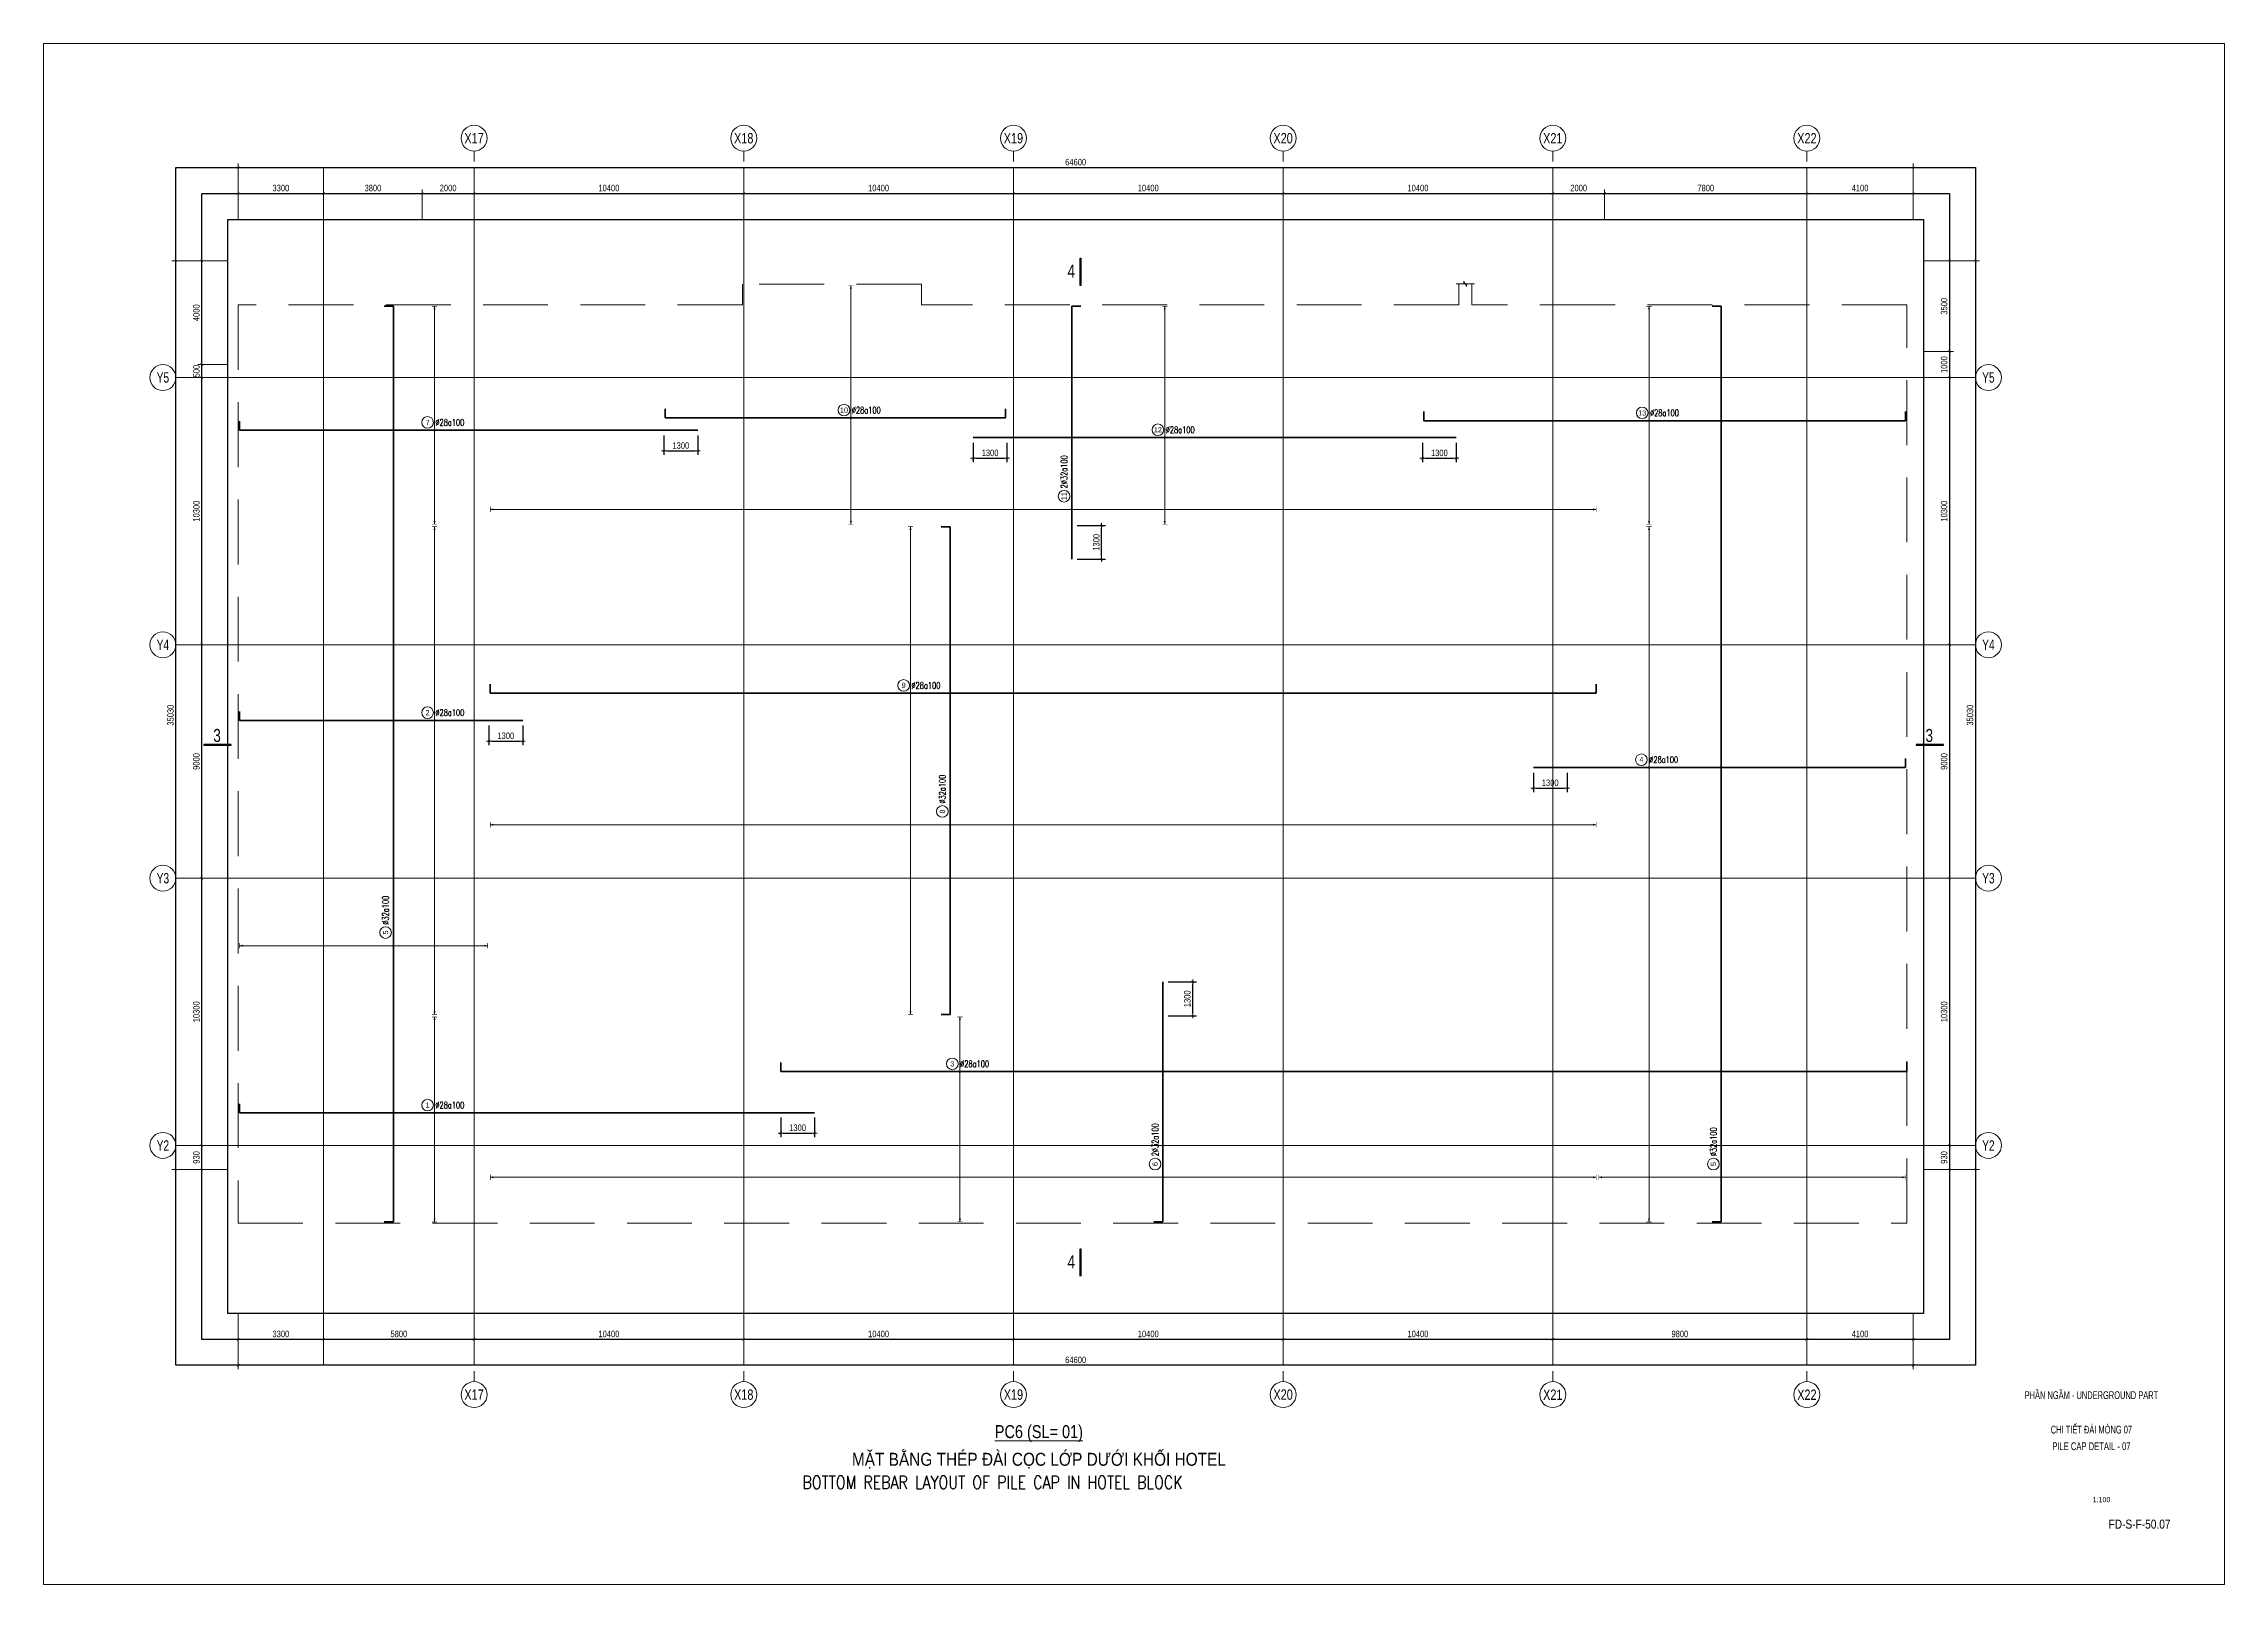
# Paper-space layout 'FD-S-F-50.07' of a CAD drawing. Header units: millimetres. Extents: x 0 to 841, y 0 to 594.
# The model-space entities are those that its viewports show. They can reach past a viewport. Long polylines and large blocks are cut down to what shows.
import ezdxf
from ezdxf.enums import TextEntityAlignment as Align

# ---------------------------------------------------------------- set-up
doc = ezdxf.new("R2010")
doc.units = ezdxf.units.MM
doc.header["$MEASUREMENT"] = 0
for name, pattern in [('DASHED2', [0.375, 0.25, -0.125]), ('HIDDEN', [0.375, 0.25, -0.125]), ('POD_Grid$0$CENTER2', [1.125, 0.75, -0.125, 0.125, -0.125])]:
    doc.linetypes.add(name, pattern=pattern)
doc.layers.get('Defpoints').update_dxf_attribs({"color": 252})
for name, color, linetype, lineweight in [('NDC_S_ANNO', 7, 'Continuous', 20), ('NDC_S_CONTINUOUS', 3, 'Continuous', 20), ('NDC_S_DIM', 1, 'Continuous', 9), ('NDC_S_ENG TITLE', 3, 'Continuous', 20), ('NDC_S_REBAR', 4, 'Continuous', 35), ('NDC_S_TEXT SYMBOL', 7, 'Continuous', 20), ('NDC_S_VN TEXT', 7, 'Continuous', 9), ('NDC_S_VN TITLE', 6, 'Continuous', 9), ('POD_Grid$0$NDC_S_AXIS', 5, 'POD_Grid$0$CENTER2', 13), ('POD_Grid$0$NDC_S_SYMBOL', 1, 'Continuous', 15), ('POD_Grid$0$NDC_S_TEXT SYMBOL', 7, 'Continuous', 20)]:
    doc.layers.add(name, color=color, linetype=linetype, lineweight=lineweight)
doc.styles.add('ARIAL', font='arial.ttf', dxfattribs={"width": 0.8})
doc.styles.add('NDC_ANNO', font='', dxfattribs={"width": 0.8})
doc.styles.add('NDC_ARIAL', font='arial.ttf', dxfattribs={"width": 0.8})
doc.styles.add('NDC_EN TXT', font='romans.shx', dxfattribs={"width": 0.8})
doc.styles.add('NDC_ROMANS', font='romans.shx', dxfattribs={"width": 0.8})
doc.styles.add('POD_Grid$0$NDC_ANNO', font='', dxfattribs={"width": 0.8})
doc.styles.get('NDC_ANNO').set_extended_font_data('Dotum')
doc.styles.get('POD_Grid$0$NDC_ANNO').set_extended_font_data('Dotum')
doc.dimstyles.new('NDC_1-100', dxfattribs={"dimscale": 100, "dimtxt": 2.5, "dimasz": 1, "dimexe": 1.5, "dimexo": 0, "dimgap": 0.8, "dimtad": 1, "dimdec": 0, "dimdsep": 46, "dimtxsty": 'NDC_ARIAL', "dimblk": 'DIMMARK', "dimcen": 49999.938995, "dimdle": 1.5, "dimclrd": 1, "dimclre": 1, "dimclrt": 3, "dimadec": 0, "dimazin": 0, "dimtfac": 1, "dimtdec": 0, "dimtix": 1, "dimtmove": 2, "dimatfit": 3, "dimfxl": 1, "dimarcsym": 0})

psp = doc.layouts.new('FD-S-F-50.07')

# ---------------------------------------------------------------- texts
at = {"color": 1, "linetype": 'Continuous', "style": 'NDC_ARIAL', "width": 0.85}
psp.add_text('1:100', height=2, dxfattribs=at).set_placement((793.62, 32.69), align=Align.MIDDLE_CENTER)
at = {"color": 1, "linetype": 'Continuous', "char_height": 3, "style": 'NDC_ARIAL'}
for s, insert, width, attachment_point in [('{\\W0.6;PHẦN NGẦM - UNDERGROUND PART}', (789.72, 72.93), 79.0015, 5), ('{\\W0.6;CHI TIẾT ĐÀI MÓNG 07}', (789.72, 61.17), 69.0096, 2), ('{\\W0.7;PILE CAP DETAIL - 07}', (789.72, 51.72), 65.5189, 8)]:
    psp.add_mtext(s, dxfattribs=dict(at, insert=insert, width=width, attachment_point=attachment_point))
at = {"color": 1, "linetype": 'Continuous', "insert": (820.23, 23.2), "char_height": 3.5, "attachment_point": 6, "style": 'NDC_ARIAL'}
psp.add_mtext('{\\W0.8;FD-S-F-50.07}', dxfattribs=at)

msp = doc.modelspace()

# ---------------------------------------------------------------- texts
at = {"layer": 'NDC_S_ENG TITLE', "style": 'NDC_ROMANS', "width": 0.8}
msp.add_text('BOTTOM REBAR LAYOUT OF PILE CAP IN HOTEL BLOCK', height=500, dxfattribs=at).set_placement((276878.1, -40617.8), align=Align.MIDDLE_LEFT)
at = {"layer": 'NDC_S_VN TEXT', "style": 'NDC_ARIAL', "width": 0.85}
msp.add_text('MẶT BẰNG THÉP ĐÀI CỌC LỚP DƯỚI KHỐI HOTEL', height=500, dxfattribs=at).set_placement((285995.4, -39728.2), align=Align.MIDDLE_CENTER)
at = {"layer": 'NDC_S_VN TITLE', "style": 'NDC_ARIAL', "width": 0.75}
msp.add_text('%%UGHI CHÚ:', height=400, dxfattribs=at).set_placement((306909.7, -45003.5), align=Align.MIDDLE)

# ---------------------------------------------------------------- blocks, each defined once
blk = doc.blocks.new('kata_block_TD')
at = {"color": 6, "linetype": 'ByBlock', "lineweight": -2, "style": 'ARIAL', "width": 0.8}
blk.add_attdef('SECTDET2', text='', height=5, dxfattribs=at).set_placement((0, 7.97), align=Align.CENTER)
at = {"color": 0, "linetype": 'ByBlock', "lineweight": -2, "style": 'ARIAL', "width": 0.8}
blk.add_attdef('SECTDET1', text='', height=5, dxfattribs=at).set_placement((0, 1.47), align=Align.CENTER)
at = {"color": 3, "lineweight": 25, "style": 'ARIAL', "width": 0.8}
blk.add_attdef('SSCALE', text='', height=2.5, dxfattribs=at).set_placement((0, -4), align=Align.CENTER)
blk = doc.blocks.new('*U51')
at = {"layer": 'POD_Grid$0$NDC_S_SYMBOL'}
blk.add_line((0, 5), (0, 9), dxfattribs=at)
blk.add_circle((0, 0), 5, dxfattribs=at)
at = {"layer": 'POD_Grid$0$NDC_S_TEXT SYMBOL', "color": 7, "style": 'POD_Grid$0$NDC_ANNO', "width": 0.8}
blk.add_attdef('GRID', text='', height=4, dxfattribs=at).set_placement((0, 0), align=Align.MIDDLE)
blk = doc.blocks.new('*U52')
at = {"layer": 'POD_Grid$0$NDC_S_SYMBOL'}
blk.add_line((5, 0), (9, 0), dxfattribs=at)
blk.add_circle((0, 0), 5, dxfattribs=at)
at = {"layer": 'POD_Grid$0$NDC_S_TEXT SYMBOL', "color": 7, "style": 'POD_Grid$0$NDC_ANNO', "width": 0.8}
blk.add_attdef('GRID', text='', height=4, rotation=270, dxfattribs=at).set_placement((0, 0), align=Align.MIDDLE)
blk = doc.blocks.new('DIMMARK')
at = {"layer": 'NDC_S_DIM', "color": 1}
blk.add_line((-1.5, 0), (1, 0), dxfattribs=at)
at = {"layer": 'NDC_S_DIM', "color": 2, "const_width": 0.15}
blk.add_lwpolyline([(-0.5, -0.5), (0.5, 0.5)], dxfattribs=at)
blk = doc.blocks.new('*D549')
at = {"layer": 'Defpoints', "color": 0, "transparency": 16777216}
for p in [(0, -5549), (3300, -5549), (3300, -6549)]:
    blk.add_point(p, dxfattribs=at)
at = {"layer": 'NDC_S_DIM', "color": 1, "lineweight": -2, "transparency": 16777216}
for p, q in [((0, -5549), (0, -6699)), ((3300, -5549), (3300, -6699)), ((100, -6549), (3200, -6549))]:
    blk.add_line(p, q, dxfattribs=at)
at = {"layer": 'NDC_S_DIM', "color": 1, "lineweight": -2, "transparency": 16777216, "xscale": 100, "yscale": 100, "zscale": 100, "rotation": 180}
blk.add_blockref('DIMMARK', (0, -6549), dxfattribs=at)
at = {"layer": 'NDC_S_DIM', "color": 1, "lineweight": -2, "transparency": 16777216, "xscale": 100, "yscale": 100, "zscale": 100}
blk.add_blockref('DIMMARK', (3300, -6549), dxfattribs=at)
at = {"layer": 'NDC_S_DIM', "color": 3, "transparency": 16777216, "insert": (1650, -6341), "char_height": 250, "attachment_point": 5, "style": 'NDC_ARIAL'}
blk.add_mtext('3300', dxfattribs=at)
blk = doc.blocks.new('*D550')
at = {"layer": 'Defpoints', "color": 0, "transparency": 16777216}
for p in [(3300, -5549), (9100, -5549), (9100, -6549)]:
    blk.add_point(p, dxfattribs=at)
at = {"layer": 'NDC_S_DIM', "color": 1, "lineweight": -2, "transparency": 16777216}
for p, q in [((3300, -5549), (3300, -6699)), ((9100, -5549), (9100, -6699)), ((3400, -6549), (9000, -6549))]:
    blk.add_line(p, q, dxfattribs=at)
at = {"layer": 'NDC_S_DIM', "color": 1, "lineweight": -2, "transparency": 16777216, "xscale": 100, "yscale": 100, "zscale": 100, "rotation": 180}
blk.add_blockref('DIMMARK', (3300, -6549), dxfattribs=at)
at = {"layer": 'NDC_S_DIM', "color": 1, "lineweight": -2, "transparency": 16777216, "xscale": 100, "yscale": 100, "zscale": 100}
blk.add_blockref('DIMMARK', (9100, -6549), dxfattribs=at)
at = {"layer": 'NDC_S_DIM', "color": 3, "transparency": 16777216, "insert": (6200, -6341), "char_height": 250, "attachment_point": 5, "style": 'NDC_ARIAL'}
blk.add_mtext('5800', dxfattribs=at)
blk = doc.blocks.new('*D551')
at = {"layer": 'Defpoints', "color": 0, "transparency": 16777216}
for p in [(9100, -5549), (19500, -5549), (19500, -6549)]:
    blk.add_point(p, dxfattribs=at)
at = {"layer": 'NDC_S_DIM', "color": 1, "lineweight": -2, "transparency": 16777216}
for p, q in [((9100, -5549), (9100, -6699)), ((19500, -5549), (19500, -6699)), ((9200, -6549), (19400, -6549))]:
    blk.add_line(p, q, dxfattribs=at)
at = {"layer": 'NDC_S_DIM', "color": 1, "lineweight": -2, "transparency": 16777216, "xscale": 100, "yscale": 100, "zscale": 100, "rotation": 180}
blk.add_blockref('DIMMARK', (9100, -6549), dxfattribs=at)
at = {"layer": 'NDC_S_DIM', "color": 1, "lineweight": -2, "transparency": 16777216, "xscale": 100, "yscale": 100, "zscale": 100}
blk.add_blockref('DIMMARK', (19500, -6549), dxfattribs=at)
at = {"layer": 'NDC_S_DIM', "color": 3, "transparency": 16777216, "insert": (14300, -6341), "char_height": 250, "attachment_point": 5, "style": 'NDC_ARIAL'}
blk.add_mtext('10400', dxfattribs=at)
blk = doc.blocks.new('*D552')
at = {"layer": 'Defpoints', "color": 0, "transparency": 16777216}
for p in [(19500, -5549), (29900, -5549), (29900, -6549)]:
    blk.add_point(p, dxfattribs=at)
at = {"layer": 'NDC_S_DIM', "color": 1, "lineweight": -2, "transparency": 16777216}
for p, q in [((19500, -5549), (19500, -6699)), ((29900, -5549), (29900, -6699)), ((19600, -6549), (29800, -6549))]:
    blk.add_line(p, q, dxfattribs=at)
at = {"layer": 'NDC_S_DIM', "color": 1, "lineweight": -2, "transparency": 16777216, "xscale": 100, "yscale": 100, "zscale": 100, "rotation": 180}
blk.add_blockref('DIMMARK', (19500, -6549), dxfattribs=at)
at = {"layer": 'NDC_S_DIM', "color": 1, "lineweight": -2, "transparency": 16777216, "xscale": 100, "yscale": 100, "zscale": 100}
blk.add_blockref('DIMMARK', (29900, -6549), dxfattribs=at)
at = {"layer": 'NDC_S_DIM', "color": 3, "transparency": 16777216, "insert": (24700, -6341), "char_height": 250, "attachment_point": 5, "style": 'NDC_ARIAL'}
blk.add_mtext('10400', dxfattribs=at)
blk = doc.blocks.new('*D553')
at = {"layer": 'Defpoints', "color": 0, "transparency": 16777216}
for p in [(29900, -5549), (40300, -5549), (40300, -6549)]:
    blk.add_point(p, dxfattribs=at)
at = {"layer": 'NDC_S_DIM', "color": 1, "lineweight": -2, "transparency": 16777216}
for p, q in [((29900, -5549), (29900, -6699)), ((40300, -5549), (40300, -6699)), ((30000, -6549), (40200, -6549))]:
    blk.add_line(p, q, dxfattribs=at)
at = {"layer": 'NDC_S_DIM', "color": 1, "lineweight": -2, "transparency": 16777216, "xscale": 100, "yscale": 100, "zscale": 100, "rotation": 180}
blk.add_blockref('DIMMARK', (29900, -6549), dxfattribs=at)
at = {"layer": 'NDC_S_DIM', "color": 1, "lineweight": -2, "transparency": 16777216, "xscale": 100, "yscale": 100, "zscale": 100}
blk.add_blockref('DIMMARK', (40300, -6549), dxfattribs=at)
at = {"layer": 'NDC_S_DIM', "color": 3, "transparency": 16777216, "insert": (35100, -6341), "char_height": 250, "attachment_point": 5, "style": 'NDC_ARIAL'}
blk.add_mtext('10400', dxfattribs=at)
blk = doc.blocks.new('*D554')
at = {"layer": 'Defpoints', "color": 0, "transparency": 16777216}
for p in [(40300, -5549), (50700, -5549), (50700, -6549)]:
    blk.add_point(p, dxfattribs=at)
at = {"layer": 'NDC_S_DIM', "color": 1, "lineweight": -2, "transparency": 16777216}
for p, q in [((40300, -5549), (40300, -6699)), ((50700, -5549), (50700, -6699)), ((40400, -6549), (50600, -6549))]:
    blk.add_line(p, q, dxfattribs=at)
at = {"layer": 'NDC_S_DIM', "color": 1, "lineweight": -2, "transparency": 16777216, "xscale": 100, "yscale": 100, "zscale": 100, "rotation": 180}
blk.add_blockref('DIMMARK', (40300, -6549), dxfattribs=at)
at = {"layer": 'NDC_S_DIM', "color": 1, "lineweight": -2, "transparency": 16777216, "xscale": 100, "yscale": 100, "zscale": 100}
blk.add_blockref('DIMMARK', (50700, -6549), dxfattribs=at)
at = {"layer": 'NDC_S_DIM', "color": 3, "transparency": 16777216, "insert": (45500, -6341), "char_height": 250, "attachment_point": 5, "style": 'NDC_ARIAL'}
blk.add_mtext('10400', dxfattribs=at)
blk = doc.blocks.new('*D555')
at = {"layer": 'Defpoints', "color": 0, "transparency": 16777216}
for p in [(50700, -5549), (60500, -5549), (60500, -6549)]:
    blk.add_point(p, dxfattribs=at)
at = {"layer": 'NDC_S_DIM', "color": 1, "lineweight": -2, "transparency": 16777216}
for p, q in [((50700, -5549), (50700, -6699)), ((60500, -5549), (60500, -6699)), ((50800, -6549), (60400, -6549))]:
    blk.add_line(p, q, dxfattribs=at)
at = {"layer": 'NDC_S_DIM', "color": 1, "lineweight": -2, "transparency": 16777216, "xscale": 100, "yscale": 100, "zscale": 100, "rotation": 180}
blk.add_blockref('DIMMARK', (50700, -6549), dxfattribs=at)
at = {"layer": 'NDC_S_DIM', "color": 1, "lineweight": -2, "transparency": 16777216, "xscale": 100, "yscale": 100, "zscale": 100}
blk.add_blockref('DIMMARK', (60500, -6549), dxfattribs=at)
at = {"layer": 'NDC_S_DIM', "color": 3, "transparency": 16777216, "insert": (55600, -6341), "char_height": 250, "attachment_point": 5, "style": 'NDC_ARIAL'}
blk.add_mtext('9800', dxfattribs=at)
blk = doc.blocks.new('*D556')
at = {"layer": 'Defpoints', "color": 0, "transparency": 16777216}
for p in [(60500, -5549), (64600, -5549), (64600, -6549)]:
    blk.add_point(p, dxfattribs=at)
at = {"layer": 'NDC_S_DIM', "color": 1, "lineweight": -2, "transparency": 16777216}
for p, q in [((60500, -5549), (60500, -6699)), ((64600, -5549), (64600, -6699)), ((60600, -6549), (64500, -6549))]:
    blk.add_line(p, q, dxfattribs=at)
at = {"layer": 'NDC_S_DIM', "color": 1, "lineweight": -2, "transparency": 16777216, "xscale": 100, "yscale": 100, "zscale": 100, "rotation": 180}
blk.add_blockref('DIMMARK', (60500, -6549), dxfattribs=at)
at = {"layer": 'NDC_S_DIM', "color": 1, "lineweight": -2, "transparency": 16777216, "xscale": 100, "yscale": 100, "zscale": 100}
blk.add_blockref('DIMMARK', (64600, -6549), dxfattribs=at)
at = {"layer": 'NDC_S_DIM', "color": 3, "transparency": 16777216, "insert": (62550, -6341), "char_height": 250, "attachment_point": 5, "style": 'NDC_ARIAL'}
blk.add_mtext('4100', dxfattribs=at)
blk = doc.blocks.new('*D557')
at = {"layer": 'Defpoints', "color": 0, "transparency": 16777216}
for p in [(0, -5549), (64600, -5549), (64600, -7549)]:
    blk.add_point(p, dxfattribs=at)
at = {"layer": 'NDC_S_DIM', "color": 1, "lineweight": -2, "transparency": 16777216}
for p, q in [((0, -5549), (0, -7699)), ((64600, -5549), (64600, -7699)), ((100, -7549), (64500, -7549))]:
    blk.add_line(p, q, dxfattribs=at)
at = {"layer": 'NDC_S_DIM', "color": 1, "lineweight": -2, "transparency": 16777216, "xscale": 100, "yscale": 100, "zscale": 100, "rotation": 180}
blk.add_blockref('DIMMARK', (0, -7549), dxfattribs=at)
at = {"layer": 'NDC_S_DIM', "color": 1, "lineweight": -2, "transparency": 16777216, "xscale": 100, "yscale": 100, "zscale": 100}
blk.add_blockref('DIMMARK', (64600, -7549), dxfattribs=at)
at = {"layer": 'NDC_S_DIM', "color": 3, "transparency": 16777216, "insert": (32300, -7341), "char_height": 250, "attachment_point": 5, "style": 'NDC_ARIAL'}
blk.add_mtext('64600', dxfattribs=at)
blk = doc.blocks.new('*D558')
at = {"layer": 'Defpoints', "color": 0, "transparency": 16777216}
for p in [(3300, 37630), (0, 36630), (3300, 36630)]:
    blk.add_point(p, dxfattribs=at)
at = {"layer": 'NDC_S_DIM', "color": 1, "lineweight": -2, "transparency": 16777216}
for p, q in [((0, 36630), (0, 37780)), ((100, 37630), (3200, 37630)), ((3300, 36630), (3300, 37780))]:
    blk.add_line(p, q, dxfattribs=at)
at = {"layer": 'NDC_S_DIM', "color": 1, "lineweight": -2, "transparency": 16777216, "xscale": 100, "yscale": 100, "zscale": 100, "rotation": 180}
blk.add_blockref('DIMMARK', (0, 37630), dxfattribs=at)
at = {"layer": 'NDC_S_DIM', "color": 1, "lineweight": -2, "transparency": 16777216, "xscale": 100, "yscale": 100, "zscale": 100}
blk.add_blockref('DIMMARK', (3300, 37630), dxfattribs=at)
at = {"layer": 'NDC_S_DIM', "color": 3, "transparency": 16777216, "insert": (1650, 37837), "char_height": 250, "attachment_point": 5, "style": 'NDC_ARIAL'}
blk.add_mtext('3300', dxfattribs=at)
blk = doc.blocks.new('*D559')
at = {"layer": 'Defpoints', "color": 0, "transparency": 16777216}
for p in [(7100, 37630), (3300, 36630), (7100, 36630)]:
    blk.add_point(p, dxfattribs=at)
at = {"layer": 'NDC_S_DIM', "color": 1, "lineweight": -2, "transparency": 16777216}
for p, q in [((3300, 36630), (3300, 37780)), ((3400, 37630), (7000, 37630)), ((7100, 36630), (7100, 37780))]:
    blk.add_line(p, q, dxfattribs=at)
at = {"layer": 'NDC_S_DIM', "color": 1, "lineweight": -2, "transparency": 16777216, "xscale": 100, "yscale": 100, "zscale": 100, "rotation": 180}
blk.add_blockref('DIMMARK', (3300, 37630), dxfattribs=at)
at = {"layer": 'NDC_S_DIM', "color": 1, "lineweight": -2, "transparency": 16777216, "xscale": 100, "yscale": 100, "zscale": 100}
blk.add_blockref('DIMMARK', (7100, 37630), dxfattribs=at)
at = {"layer": 'NDC_S_DIM', "color": 3, "transparency": 16777216, "insert": (5200, 37837), "char_height": 250, "attachment_point": 5, "style": 'NDC_ARIAL'}
blk.add_mtext('3800', dxfattribs=at)
blk = doc.blocks.new('*D560')
at = {"layer": 'Defpoints', "color": 0, "transparency": 16777216}
for p in [(19500, 37630), (9100, 36630), (19500, 36630)]:
    blk.add_point(p, dxfattribs=at)
at = {"layer": 'NDC_S_DIM', "color": 1, "lineweight": -2, "transparency": 16777216}
for p, q in [((9100, 36630), (9100, 37780)), ((9200, 37630), (19400, 37630)), ((19500, 36630), (19500, 37780))]:
    blk.add_line(p, q, dxfattribs=at)
at = {"layer": 'NDC_S_DIM', "color": 1, "lineweight": -2, "transparency": 16777216, "xscale": 100, "yscale": 100, "zscale": 100, "rotation": 180}
blk.add_blockref('DIMMARK', (9100, 37630), dxfattribs=at)
at = {"layer": 'NDC_S_DIM', "color": 1, "lineweight": -2, "transparency": 16777216, "xscale": 100, "yscale": 100, "zscale": 100}
blk.add_blockref('DIMMARK', (19500, 37630), dxfattribs=at)
at = {"layer": 'NDC_S_DIM', "color": 3, "transparency": 16777216, "insert": (14300, 37837), "char_height": 250, "attachment_point": 5, "style": 'NDC_ARIAL'}
blk.add_mtext('10400', dxfattribs=at)
blk = doc.blocks.new('*D561')
at = {"layer": 'Defpoints', "color": 0, "transparency": 16777216}
for p in [(29900, 37630), (19500, 36630), (29900, 36630)]:
    blk.add_point(p, dxfattribs=at)
at = {"layer": 'NDC_S_DIM', "color": 1, "lineweight": -2, "transparency": 16777216}
for p, q in [((19500, 36630), (19500, 37780)), ((19600, 37630), (29800, 37630)), ((29900, 36630), (29900, 37780))]:
    blk.add_line(p, q, dxfattribs=at)
at = {"layer": 'NDC_S_DIM', "color": 1, "lineweight": -2, "transparency": 16777216, "xscale": 100, "yscale": 100, "zscale": 100, "rotation": 180}
blk.add_blockref('DIMMARK', (19500, 37630), dxfattribs=at)
at = {"layer": 'NDC_S_DIM', "color": 1, "lineweight": -2, "transparency": 16777216, "xscale": 100, "yscale": 100, "zscale": 100}
blk.add_blockref('DIMMARK', (29900, 37630), dxfattribs=at)
at = {"layer": 'NDC_S_DIM', "color": 3, "transparency": 16777216, "insert": (24700, 37837), "char_height": 250, "attachment_point": 5, "style": 'NDC_ARIAL'}
blk.add_mtext('10400', dxfattribs=at)
blk = doc.blocks.new('*D562')
at = {"layer": 'Defpoints', "color": 0, "transparency": 16777216}
for p in [(40300, 37630), (29900, 36630), (40300, 36630)]:
    blk.add_point(p, dxfattribs=at)
at = {"layer": 'NDC_S_DIM', "color": 1, "lineweight": -2, "transparency": 16777216}
for p, q in [((29900, 36630), (29900, 37780)), ((30000, 37630), (40200, 37630)), ((40300, 36630), (40300, 37780))]:
    blk.add_line(p, q, dxfattribs=at)
at = {"layer": 'NDC_S_DIM', "color": 1, "lineweight": -2, "transparency": 16777216, "xscale": 100, "yscale": 100, "zscale": 100, "rotation": 180}
blk.add_blockref('DIMMARK', (29900, 37630), dxfattribs=at)
at = {"layer": 'NDC_S_DIM', "color": 1, "lineweight": -2, "transparency": 16777216, "xscale": 100, "yscale": 100, "zscale": 100}
blk.add_blockref('DIMMARK', (40300, 37630), dxfattribs=at)
at = {"layer": 'NDC_S_DIM', "color": 3, "transparency": 16777216, "insert": (35100, 37837), "char_height": 250, "attachment_point": 5, "style": 'NDC_ARIAL'}
blk.add_mtext('10400', dxfattribs=at)
blk = doc.blocks.new('*D563')
at = {"layer": 'Defpoints', "color": 0, "transparency": 16777216}
for p in [(50700, 37630), (40300, 36630), (50700, 36630)]:
    blk.add_point(p, dxfattribs=at)
at = {"layer": 'NDC_S_DIM', "color": 1, "lineweight": -2, "transparency": 16777216}
for p, q in [((40300, 36630), (40300, 37780)), ((40400, 37630), (50600, 37630)), ((50700, 36630), (50700, 37780))]:
    blk.add_line(p, q, dxfattribs=at)
at = {"layer": 'NDC_S_DIM', "color": 1, "lineweight": -2, "transparency": 16777216, "xscale": 100, "yscale": 100, "zscale": 100, "rotation": 180}
blk.add_blockref('DIMMARK', (40300, 37630), dxfattribs=at)
at = {"layer": 'NDC_S_DIM', "color": 1, "lineweight": -2, "transparency": 16777216, "xscale": 100, "yscale": 100, "zscale": 100}
blk.add_blockref('DIMMARK', (50700, 37630), dxfattribs=at)
at = {"layer": 'NDC_S_DIM', "color": 3, "transparency": 16777216, "insert": (45500, 37837), "char_height": 250, "attachment_point": 5, "style": 'NDC_ARIAL'}
blk.add_mtext('10400', dxfattribs=at)
blk = doc.blocks.new('*D564')
at = {"layer": 'Defpoints', "color": 0, "transparency": 16777216}
for p in [(52700, 37630), (50700, 36630), (52700, 36630)]:
    blk.add_point(p, dxfattribs=at)
at = {"layer": 'NDC_S_DIM', "color": 1, "lineweight": -2, "transparency": 16777216}
for p, q in [((50700, 36630), (50700, 37780)), ((50800, 37630), (52600, 37630)), ((52700, 36630), (52700, 37780))]:
    blk.add_line(p, q, dxfattribs=at)
at = {"layer": 'NDC_S_DIM', "color": 1, "lineweight": -2, "transparency": 16777216, "xscale": 100, "yscale": 100, "zscale": 100, "rotation": 180}
blk.add_blockref('DIMMARK', (50700, 37630), dxfattribs=at)
at = {"layer": 'NDC_S_DIM', "color": 1, "lineweight": -2, "transparency": 16777216, "xscale": 100, "yscale": 100, "zscale": 100}
blk.add_blockref('DIMMARK', (52700, 37630), dxfattribs=at)
at = {"layer": 'NDC_S_DIM', "color": 3, "transparency": 16777216, "insert": (51700, 37837), "char_height": 250, "attachment_point": 5, "style": 'NDC_ARIAL'}
blk.add_mtext('2000', dxfattribs=at)
blk = doc.blocks.new('*D565')
at = {"layer": 'Defpoints', "color": 0, "transparency": 16777216}
for p in [(64600, 37630), (60500, 36630), (64600, 36630)]:
    blk.add_point(p, dxfattribs=at)
at = {"layer": 'NDC_S_DIM', "color": 1, "lineweight": -2, "transparency": 16777216}
for p, q in [((60500, 36630), (60500, 37780)), ((60600, 37630), (64500, 37630)), ((64600, 36630), (64600, 37780))]:
    blk.add_line(p, q, dxfattribs=at)
at = {"layer": 'NDC_S_DIM', "color": 1, "lineweight": -2, "transparency": 16777216, "xscale": 100, "yscale": 100, "zscale": 100, "rotation": 180}
blk.add_blockref('DIMMARK', (60500, 37630), dxfattribs=at)
at = {"layer": 'NDC_S_DIM', "color": 1, "lineweight": -2, "transparency": 16777216, "xscale": 100, "yscale": 100, "zscale": 100}
blk.add_blockref('DIMMARK', (64600, 37630), dxfattribs=at)
at = {"layer": 'NDC_S_DIM', "color": 3, "transparency": 16777216, "insert": (62550, 37837), "char_height": 250, "attachment_point": 5, "style": 'NDC_ARIAL'}
blk.add_mtext('4100', dxfattribs=at)
blk = doc.blocks.new('*D566')
at = {"layer": 'Defpoints', "color": 0, "transparency": 16777216}
for p in [(64600, 38630), (0, 36630), (64600, 36630)]:
    blk.add_point(p, dxfattribs=at)
at = {"layer": 'NDC_S_DIM', "color": 1, "lineweight": -2, "transparency": 16777216}
for p, q in [((0, 36630), (0, 38780)), ((64600, 36630), (64600, 38780)), ((100, 38630), (64500, 38630))]:
    blk.add_line(p, q, dxfattribs=at)
at = {"layer": 'NDC_S_DIM', "color": 1, "lineweight": -2, "transparency": 16777216, "xscale": 100, "yscale": 100, "zscale": 100, "rotation": 180}
blk.add_blockref('DIMMARK', (0, 38630), dxfattribs=at)
at = {"layer": 'NDC_S_DIM', "color": 1, "lineweight": -2, "transparency": 16777216, "xscale": 100, "yscale": 100, "zscale": 100}
blk.add_blockref('DIMMARK', (64600, 38630), dxfattribs=at)
at = {"layer": 'NDC_S_DIM', "color": 3, "transparency": 16777216, "insert": (32300, 38837), "char_height": 250, "attachment_point": 5, "style": 'NDC_ARIAL'}
blk.add_mtext('64600', dxfattribs=at)
blk = doc.blocks.new('*D567')
at = {"layer": 'Defpoints', "color": 0, "transparency": 16777216}
for p in [(9100, 37630), (7100, 36630), (9100, 36630)]:
    blk.add_point(p, dxfattribs=at)
at = {"layer": 'NDC_S_DIM', "color": 1, "lineweight": -2, "transparency": 16777216}
for p, q in [((7100, 36630), (7100, 37780)), ((7200, 37630), (9000, 37630)), ((9100, 36630), (9100, 37780))]:
    blk.add_line(p, q, dxfattribs=at)
at = {"layer": 'NDC_S_DIM', "color": 1, "lineweight": -2, "transparency": 16777216, "xscale": 100, "yscale": 100, "zscale": 100, "rotation": 180}
blk.add_blockref('DIMMARK', (7100, 37630), dxfattribs=at)
at = {"layer": 'NDC_S_DIM', "color": 1, "lineweight": -2, "transparency": 16777216, "xscale": 100, "yscale": 100, "zscale": 100}
blk.add_blockref('DIMMARK', (9100, 37630), dxfattribs=at)
at = {"layer": 'NDC_S_DIM', "color": 3, "transparency": 16777216, "insert": (8100, 37837), "char_height": 250, "attachment_point": 5, "style": 'NDC_ARIAL'}
blk.add_mtext('2000', dxfattribs=at)
blk = doc.blocks.new('*D568')
at = {"layer": 'Defpoints', "color": 0, "transparency": 16777216}
for p in [(-1400, 930), (-400, 930), (-400, 0)]:
    blk.add_point(p, dxfattribs=at)
at = {"layer": 'NDC_S_DIM', "color": 1, "lineweight": -2, "transparency": 16777216}
for p, q in [((-400, 930), (-1550, 930)), ((-400, 0), (-1550, 0)), ((-1400, 100), (-1400, 830))]:
    blk.add_line(p, q, dxfattribs=at)
at = {"layer": 'NDC_S_DIM', "color": 1, "lineweight": -2, "transparency": 16777216, "xscale": 100, "yscale": 100, "zscale": 100}
for p, rotation in [((-1400, 930), 90), ((-1400, 0), 270)]:
    blk.add_blockref('DIMMARK', p, dxfattribs=dict(at, rotation=rotation))
at = {"layer": 'NDC_S_DIM', "color": 3, "transparency": 16777216, "insert": (-1608, 465), "char_height": 250, "attachment_point": 5, "rotation": 90, "style": 'NDC_ARIAL'}
blk.add_mtext('930', dxfattribs=at)
blk = doc.blocks.new('*D569')
at = {"layer": 'Defpoints', "color": 0, "transparency": 16777216}
for p in [(-1400, 11230), (-400, 11230), (-400, 930)]:
    blk.add_point(p, dxfattribs=at)
at = {"layer": 'NDC_S_DIM', "color": 1, "lineweight": -2, "transparency": 16777216}
for p, q in [((-400, 11230), (-1550, 11230)), ((-1400, 1030), (-1400, 11130)), ((-400, 930), (-1550, 930))]:
    blk.add_line(p, q, dxfattribs=at)
at = {"layer": 'NDC_S_DIM', "color": 1, "lineweight": -2, "transparency": 16777216, "xscale": 100, "yscale": 100, "zscale": 100}
for p, rotation in [((-1400, 11230), 90), ((-1400, 930), 270)]:
    blk.add_blockref('DIMMARK', p, dxfattribs=dict(at, rotation=rotation))
at = {"layer": 'NDC_S_DIM', "color": 3, "transparency": 16777216, "insert": (-1608, 6080), "char_height": 250, "attachment_point": 5, "rotation": 90, "style": 'NDC_ARIAL'}
blk.add_mtext('10300', dxfattribs=at)
blk = doc.blocks.new('*D570')
at = {"layer": 'Defpoints', "color": 0, "transparency": 16777216}
for p in [(-1400, 20230), (-400, 20230), (-400, 11230)]:
    blk.add_point(p, dxfattribs=at)
at = {"layer": 'NDC_S_DIM', "color": 1, "lineweight": -2, "transparency": 16777216}
for p, q in [((-400, 20230), (-1550, 20230)), ((-1400, 11330), (-1400, 20130)), ((-400, 11230), (-1550, 11230))]:
    blk.add_line(p, q, dxfattribs=at)
at = {"layer": 'NDC_S_DIM', "color": 1, "lineweight": -2, "transparency": 16777216, "xscale": 100, "yscale": 100, "zscale": 100}
for p, rotation in [((-1400, 20230), 90), ((-1400, 11230), 270)]:
    blk.add_blockref('DIMMARK', p, dxfattribs=dict(at, rotation=rotation))
at = {"layer": 'NDC_S_DIM', "color": 3, "transparency": 16777216, "insert": (-1608, 15730), "char_height": 250, "attachment_point": 5, "rotation": 90, "style": 'NDC_ARIAL'}
blk.add_mtext('9000', dxfattribs=at)
blk = doc.blocks.new('*D571')
at = {"layer": 'Defpoints', "color": 0, "transparency": 16777216}
for p in [(-1400, 30530), (-400, 30530), (-400, 20230)]:
    blk.add_point(p, dxfattribs=at)
at = {"layer": 'NDC_S_DIM', "color": 1, "lineweight": -2, "transparency": 16777216}
for p, q in [((-400, 30530), (-1550, 30530)), ((-1400, 20330), (-1400, 30430)), ((-400, 20230), (-1550, 20230))]:
    blk.add_line(p, q, dxfattribs=at)
at = {"layer": 'NDC_S_DIM', "color": 1, "lineweight": -2, "transparency": 16777216, "xscale": 100, "yscale": 100, "zscale": 100}
for p, rotation in [((-1400, 30530), 90), ((-1400, 20230), 270)]:
    blk.add_blockref('DIMMARK', p, dxfattribs=dict(at, rotation=rotation))
at = {"layer": 'NDC_S_DIM', "color": 3, "transparency": 16777216, "insert": (-1608, 25380), "char_height": 250, "attachment_point": 5, "rotation": 90, "style": 'NDC_ARIAL'}
blk.add_mtext('10300', dxfattribs=at)
blk = doc.blocks.new('*D572')
at = {"layer": 'Defpoints', "color": 0, "transparency": 16777216}
for p in [(-1400, 31030), (-400, 31030), (-400, 30530)]:
    blk.add_point(p, dxfattribs=at)
at = {"layer": 'NDC_S_DIM', "color": 1, "lineweight": -2, "transparency": 16777216}
for p, q in [((-1400, 31130), (-1400, 31230)), ((-400, 31030), (-1550, 31030)), ((-400, 30530), (-1550, 30530)), ((-1400, 30530), (-1400, 31030)), ((-1400, 30430), (-1400, 30330))]:
    blk.add_line(p, q, dxfattribs=at)
at = {"layer": 'NDC_S_DIM', "color": 1, "lineweight": -2, "transparency": 16777216, "xscale": 100, "yscale": 100, "zscale": 100}
for p, rotation in [((-1400, 31030), 270), ((-1400, 30530), 90)]:
    blk.add_blockref('DIMMARK', p, dxfattribs=dict(at, rotation=rotation))
at = {"layer": 'NDC_S_DIM', "color": 3, "transparency": 16777216, "insert": (-1608, 30780), "char_height": 250, "attachment_point": 5, "rotation": 90, "style": 'NDC_ARIAL'}
blk.add_mtext('500', dxfattribs=at)
blk = doc.blocks.new('*D573')
at = {"layer": 'Defpoints', "color": 0, "transparency": 16777216}
for p in [(-1400, 35030), (-400, 35030), (-400, 31030)]:
    blk.add_point(p, dxfattribs=at)
at = {"layer": 'NDC_S_DIM', "color": 1, "lineweight": -2, "transparency": 16777216}
for p, q in [((-400, 35030), (-1550, 35030)), ((-1400, 31130), (-1400, 34930)), ((-400, 31030), (-1550, 31030))]:
    blk.add_line(p, q, dxfattribs=at)
at = {"layer": 'NDC_S_DIM', "color": 1, "lineweight": -2, "transparency": 16777216, "xscale": 100, "yscale": 100, "zscale": 100}
for p, rotation in [((-1400, 35030), 90), ((-1400, 31030), 270)]:
    blk.add_blockref('DIMMARK', p, dxfattribs=dict(at, rotation=rotation))
at = {"layer": 'NDC_S_DIM', "color": 3, "transparency": 16777216, "insert": (-1608, 33030), "char_height": 250, "attachment_point": 5, "rotation": 90, "style": 'NDC_ARIAL'}
blk.add_mtext('4000', dxfattribs=at)
blk = doc.blocks.new('*D574')
at = {"layer": 'Defpoints', "color": 0, "transparency": 16777216}
for p in [(-2400, 35030), (-400, 35030), (-400, 0)]:
    blk.add_point(p, dxfattribs=at)
at = {"layer": 'NDC_S_DIM', "color": 1, "lineweight": -2, "transparency": 16777216}
for p, q in [((-400, 35030), (-2550, 35030)), ((-2400, 100), (-2400, 34930)), ((-400, 0), (-2550, 0))]:
    blk.add_line(p, q, dxfattribs=at)
at = {"layer": 'NDC_S_DIM', "color": 1, "lineweight": -2, "transparency": 16777216, "xscale": 100, "yscale": 100, "zscale": 100}
for p, rotation in [((-2400, 35030), 90), ((-2400, 0), 270)]:
    blk.add_blockref('DIMMARK', p, dxfattribs=dict(at, rotation=rotation))
at = {"layer": 'NDC_S_DIM', "color": 3, "transparency": 16777216, "insert": (-2608, 17515), "char_height": 250, "attachment_point": 5, "rotation": 90, "style": 'NDC_ARIAL'}
blk.add_mtext('35030', dxfattribs=at)
blk = doc.blocks.new('*D575')
at = {"layer": 'Defpoints', "color": 0, "transparency": 16777216}
for p in [(65000, 930), (66000, 930), (65000, 0)]:
    blk.add_point(p, dxfattribs=at)
at = {"layer": 'NDC_S_DIM', "color": 1, "lineweight": -2, "transparency": 16777216}
for p, q in [((65000, 930), (66150, 930)), ((65000, 0), (66150, 0)), ((66000, 100), (66000, 830))]:
    blk.add_line(p, q, dxfattribs=at)
at = {"layer": 'NDC_S_DIM', "color": 1, "lineweight": -2, "transparency": 16777216, "xscale": 100, "yscale": 100, "zscale": 100}
for p, rotation in [((66000, 930), 90), ((66000, 0), 270)]:
    blk.add_blockref('DIMMARK', p, dxfattribs=dict(at, rotation=rotation))
at = {"layer": 'NDC_S_DIM', "color": 3, "transparency": 16777216, "insert": (65792, 465), "char_height": 250, "attachment_point": 5, "rotation": 90, "style": 'NDC_ARIAL'}
blk.add_mtext('930', dxfattribs=at)
blk = doc.blocks.new('*D576')
at = {"layer": 'Defpoints', "color": 0, "transparency": 16777216}
for p in [(65000, 11230), (66000, 11230), (65000, 930)]:
    blk.add_point(p, dxfattribs=at)
at = {"layer": 'NDC_S_DIM', "color": 1, "lineweight": -2, "transparency": 16777216}
for p, q in [((65000, 11230), (66150, 11230)), ((66000, 1030), (66000, 11130)), ((65000, 930), (66150, 930))]:
    blk.add_line(p, q, dxfattribs=at)
at = {"layer": 'NDC_S_DIM', "color": 1, "lineweight": -2, "transparency": 16777216, "xscale": 100, "yscale": 100, "zscale": 100}
for p, rotation in [((66000, 11230), 90), ((66000, 930), 270)]:
    blk.add_blockref('DIMMARK', p, dxfattribs=dict(at, rotation=rotation))
at = {"layer": 'NDC_S_DIM', "color": 3, "transparency": 16777216, "insert": (65792, 6080), "char_height": 250, "attachment_point": 5, "rotation": 90, "style": 'NDC_ARIAL'}
blk.add_mtext('10300', dxfattribs=at)
blk = doc.blocks.new('*D577')
at = {"layer": 'Defpoints', "color": 0, "transparency": 16777216}
for p in [(65000, 20230), (66000, 20230), (65000, 11230)]:
    blk.add_point(p, dxfattribs=at)
at = {"layer": 'NDC_S_DIM', "color": 1, "lineweight": -2, "transparency": 16777216}
for p, q in [((65000, 20230), (66150, 20230)), ((66000, 11330), (66000, 20130)), ((65000, 11230), (66150, 11230))]:
    blk.add_line(p, q, dxfattribs=at)
at = {"layer": 'NDC_S_DIM', "color": 1, "lineweight": -2, "transparency": 16777216, "xscale": 100, "yscale": 100, "zscale": 100}
for p, rotation in [((66000, 20230), 90), ((66000, 11230), 270)]:
    blk.add_blockref('DIMMARK', p, dxfattribs=dict(at, rotation=rotation))
at = {"layer": 'NDC_S_DIM', "color": 3, "transparency": 16777216, "insert": (65792, 15730), "char_height": 250, "attachment_point": 5, "rotation": 90, "style": 'NDC_ARIAL'}
blk.add_mtext('9000', dxfattribs=at)
blk = doc.blocks.new('*D578')
at = {"layer": 'Defpoints', "color": 0, "transparency": 16777216}
for p in [(65000, 30530), (66000, 30530), (65000, 20230)]:
    blk.add_point(p, dxfattribs=at)
at = {"layer": 'NDC_S_DIM', "color": 1, "lineweight": -2, "transparency": 16777216}
for p, q in [((65000, 30530), (66150, 30530)), ((66000, 20330), (66000, 30430)), ((65000, 20230), (66150, 20230))]:
    blk.add_line(p, q, dxfattribs=at)
at = {"layer": 'NDC_S_DIM', "color": 1, "lineweight": -2, "transparency": 16777216, "xscale": 100, "yscale": 100, "zscale": 100}
for p, rotation in [((66000, 30530), 90), ((66000, 20230), 270)]:
    blk.add_blockref('DIMMARK', p, dxfattribs=dict(at, rotation=rotation))
at = {"layer": 'NDC_S_DIM', "color": 3, "transparency": 16777216, "insert": (65792, 25380), "char_height": 250, "attachment_point": 5, "rotation": 90, "style": 'NDC_ARIAL'}
blk.add_mtext('10300', dxfattribs=at)
blk = doc.blocks.new('*D579')
at = {"layer": 'Defpoints', "color": 0, "transparency": 16777216}
for p in [(65000, 31530), (66000, 31530), (65000, 30530)]:
    blk.add_point(p, dxfattribs=at)
at = {"layer": 'NDC_S_DIM', "color": 1, "lineweight": -2, "transparency": 16777216}
for p, q in [((65000, 31530), (66150, 31530)), ((66000, 30630), (66000, 31430)), ((65000, 30530), (66150, 30530))]:
    blk.add_line(p, q, dxfattribs=at)
at = {"layer": 'NDC_S_DIM', "color": 1, "lineweight": -2, "transparency": 16777216, "xscale": 100, "yscale": 100, "zscale": 100}
for p, rotation in [((66000, 31530), 90), ((66000, 30530), 270)]:
    blk.add_blockref('DIMMARK', p, dxfattribs=dict(at, rotation=rotation))
at = {"layer": 'NDC_S_DIM', "color": 3, "transparency": 16777216, "insert": (65792, 31030), "char_height": 250, "attachment_point": 5, "rotation": 90, "style": 'NDC_ARIAL'}
blk.add_mtext('1000', dxfattribs=at)
blk = doc.blocks.new('*D580')
at = {"layer": 'Defpoints', "color": 0, "transparency": 16777216}
for p in [(65000, 35030), (66000, 35030), (65000, 31530)]:
    blk.add_point(p, dxfattribs=at)
at = {"layer": 'NDC_S_DIM', "color": 1, "lineweight": -2, "transparency": 16777216}
for p, q in [((65000, 35030), (66150, 35030)), ((66000, 31630), (66000, 34930)), ((65000, 31530), (66150, 31530))]:
    blk.add_line(p, q, dxfattribs=at)
at = {"layer": 'NDC_S_DIM', "color": 1, "lineweight": -2, "transparency": 16777216, "xscale": 100, "yscale": 100, "zscale": 100}
for p, rotation in [((66000, 35030), 90), ((66000, 31530), 270)]:
    blk.add_blockref('DIMMARK', p, dxfattribs=dict(at, rotation=rotation))
at = {"layer": 'NDC_S_DIM', "color": 3, "transparency": 16777216, "insert": (65792, 33280), "char_height": 250, "attachment_point": 5, "rotation": 90, "style": 'NDC_ARIAL'}
blk.add_mtext('3500', dxfattribs=at)
blk = doc.blocks.new('*D581')
at = {"layer": 'Defpoints', "color": 0, "transparency": 16777216}
for p in [(65000, 35030), (67000, 35030), (65000, 0)]:
    blk.add_point(p, dxfattribs=at)
at = {"layer": 'NDC_S_DIM', "color": 1, "lineweight": -2, "transparency": 16777216}
for p, q in [((65000, 35030), (67150, 35030)), ((67000, 100), (67000, 34930)), ((65000, 0), (67150, 0))]:
    blk.add_line(p, q, dxfattribs=at)
at = {"layer": 'NDC_S_DIM', "color": 1, "lineweight": -2, "transparency": 16777216, "xscale": 100, "yscale": 100, "zscale": 100}
for p, rotation in [((67000, 35030), 90), ((67000, 0), 270)]:
    blk.add_blockref('DIMMARK', p, dxfattribs=dict(at, rotation=rotation))
at = {"layer": 'NDC_S_DIM', "color": 3, "transparency": 16777216, "insert": (66792, 17515), "char_height": 250, "attachment_point": 5, "rotation": 90, "style": 'NDC_ARIAL'}
blk.add_mtext('35030', dxfattribs=at)
blk = doc.blocks.new('*D582')
at = {"layer": 'Defpoints', "color": 0, "transparency": 16777216}
for p in [(60500, 37630), (52700, 36630), (60500, 36630)]:
    blk.add_point(p, dxfattribs=at)
at = {"layer": 'NDC_S_DIM', "color": 1, "lineweight": -2, "transparency": 16777216}
for p, q in [((52700, 36630), (52700, 37780)), ((52800, 37630), (60400, 37630)), ((60500, 36630), (60500, 37780))]:
    blk.add_line(p, q, dxfattribs=at)
at = {"layer": 'NDC_S_DIM', "color": 1, "lineweight": -2, "transparency": 16777216, "xscale": 100, "yscale": 100, "zscale": 100, "rotation": 180}
blk.add_blockref('DIMMARK', (52700, 37630), dxfattribs=at)
at = {"layer": 'NDC_S_DIM', "color": 1, "lineweight": -2, "transparency": 16777216, "xscale": 100, "yscale": 100, "zscale": 100}
blk.add_blockref('DIMMARK', (60500, 37630), dxfattribs=at)
at = {"layer": 'NDC_S_DIM', "color": 3, "transparency": 16777216, "insert": (56600, 37837), "char_height": 250, "attachment_point": 5, "style": 'NDC_ARIAL'}
blk.add_mtext('7800', dxfattribs=at)
blk = doc.blocks.new('*U275')
at = {"layer": 'NDC_S_ANNO', "color": 0, "linetype": 'ByBlock', "lineweight": -2}
blk.add_line((-4.36, 0), (1, 0), dxfattribs=at)
at = {"layer": 'NDC_S_ANNO', "ltscale": 0.005, "const_width": 0.5}
blk.add_lwpolyline([(1, 0), (-4.36, 0)], dxfattribs=at)
at = {"layer": 'NDC_S_TEXT SYMBOL', "linetype": 'ByBlock', "lineweight": -2, "style": 'NDC_ANNO', "width": 0.8}
blk.add_attdef('DETAIL', text='', height=2.5, dxfattribs=at).set_placement((-1.05, 1.82), align=Align.MIDDLE_RIGHT)
blk = doc.blocks.new('*U274')
at = {"layer": 'NDC_S_ANNO', "linetype": 'ByBlock', "lineweight": -2}
blk.add_line((0, 4.36), (0, -1), dxfattribs=at)
at = {"layer": 'NDC_S_ANNO', "ltscale": 0.005, "const_width": 0.5}
blk.add_lwpolyline([(0, -1), (0, 4.36)], dxfattribs=at)
at = {"layer": 'NDC_S_TEXT SYMBOL', "linetype": 'ByBlock', "lineweight": -2, "style": 'NDC_ANNO', "width": 0.8}
blk.add_attdef('DETAIL', text='', height=2.5, dxfattribs=at).set_placement((-1.05, 1.82), align=Align.MIDDLE_RIGHT)
blk = doc.blocks.new('*U998')
h = blk.add_hatch(color=6)
edge = h.paths.add_edge_path()
edge.add_arc((-2.99, 0), 0.3, 0, 360)
at = {"ltscale": 500}
for p, q in [((-78.25, 0), (-78.25, 3.5)), ((0, 0), (-78.25, 0)), ((0, 0), (143.5, 0)), ((143.5, 0), (143.5, 0))]:
    blk.add_line(p, q, dxfattribs=at)
at = {"layer": 'NDC_S_DIM', "color": 8}
for q in [(-2.99, 36.98), (-2.99, -42.02)]:
    blk.add_line((-2.99, 0), q, dxfattribs=at)
for points in [[(-3.99, 36.98, 0.2, 0.2, 0), (-1.99, 36.98, 0, 0, 0)], [(-3.99, -42.02, 0.2, 0.2, 0), (-1.99, -42.02, 0, 0, 0)]]:
    blk.add_lwpolyline(points, format="xyseb", dxfattribs=at)
at = {"layer": 'NDC_S_DIM'}
blk.add_circle((-5.68, 3), 2.25, dxfattribs=at)
at = {"layer": 'NDC_S_DIM', "color": 6}
blk.add_circle((-2.99, 0), 0.3, dxfattribs=at)
at = {"layer": 'NDC_S_DIM', "color": 8}
for points in [[(-3.39, 35.78), (-2.99, 36.98), (-2.59, 35.78)], [(-3.39, -40.82), (-2.99, -42.02), (-2.59, -40.82)]]:
    blk.add_solid(points, dxfattribs=at)
at = {"layer": 'NDC_S_VN TEXT', "style": 'ARIAL', "width": 0.8}
blk.add_attdef('KHT', text='', height=2, dxfattribs=at).set_placement((-5.68, 3), align=Align.MIDDLE_CENTER)
at = {"layer": 'NDC_S_VN TEXT', "color": 3, "style": 'NDC_EN TXT', "width": 0.75}
blk.add_attdef('DKT', (-2.68, 1.75), '', height=2.5, dxfattribs=at)
blk = doc.blocks.new('*U999')
h = blk.add_hatch(color=6)
edge = h.paths.add_edge_path()
edge.add_arc((-2.99, 0), 0.3, 0, 360)
at = {"ltscale": 500}
for p, q in [((-109.47, 0), (-109.47, 3.5)), ((0, 0), (-109.47, 0)), ((0, 0), (243.53, 0)), ((243.53, 0), (243.53, 3.5))]:
    blk.add_line(p, q, dxfattribs=at)
at = {"layer": 'NDC_S_DIM', "color": 8}
for q in [(-2.99, 59.37), (-2.99, -36.38)]:
    blk.add_line((-2.99, 0), q, dxfattribs=at)
for points in [[(-3.99, 59.37, 0.2, 0.2, 0), (-1.99, 59.37, 0, 0, 0)], [(-3.99, -36.38, 0.2, 0.2, 0), (-1.99, -36.38, 0, 0, 0)]]:
    blk.add_lwpolyline(points, format="xyseb", dxfattribs=at)
at = {"layer": 'NDC_S_DIM', "color": 6}
blk.add_circle((-2.99, 0), 0.3, dxfattribs=at)
at = {"layer": 'NDC_S_DIM'}
blk.add_circle((2.1, 3), 2.25, dxfattribs=at)
at = {"layer": 'NDC_S_DIM', "color": 8}
for points in [[(-3.39, 58.17), (-2.99, 59.37), (-2.59, 58.17)], [(-3.39, -35.18), (-2.99, -36.38), (-2.59, -35.18)]]:
    blk.add_solid(points, dxfattribs=at)
at = {"layer": 'NDC_S_VN TEXT', "style": 'ARIAL', "width": 0.8}
blk.add_attdef('KHT', text='', height=2, dxfattribs=at).set_placement((2.1, 3), align=Align.MIDDLE_CENTER)
at = {"layer": 'NDC_S_VN TEXT', "color": 3, "style": 'NDC_EN TXT', "width": 0.75}
blk.add_attdef('DKT', (5.1, 1.75), '', height=2.5, dxfattribs=at)
blk = doc.blocks.new('*U1000')
h = blk.add_hatch(color=6)
edge = h.paths.add_edge_path()
edge.add_arc((-2.99, 0), 0.3, 0, 360)
at = {"ltscale": 500}
for p, q in [((-20.19, 0), (-20.19, 3.5)), ((0, 0), (-20.19, 0)), ((0, 0), (72.32, 0)), ((72.32, 0), (72.32, 0))]:
    blk.add_line(p, q, dxfattribs=at)
at = {"layer": 'NDC_S_DIM', "color": 8}
for q in [(-2.99, 259.4), (-2.99, -167.1)]:
    blk.add_line((-2.99, 0), q, dxfattribs=at)
for points in [[(-3.99, 259.4, 0.2, 0.2, 0), (-1.99, 259.4, 0, 0, 0)], [(-3.99, -167.1, 0.2, 0.2, 0), (-1.99, -167.1, 0, 0, 0)]]:
    blk.add_lwpolyline(points, format="xyseb", dxfattribs=at)
at = {"layer": 'NDC_S_DIM', "color": 6}
blk.add_circle((-2.99, 0), 0.3, dxfattribs=at)
at = {"layer": 'NDC_S_DIM'}
blk.add_circle((2.1, 3), 2.25, dxfattribs=at)
at = {"layer": 'NDC_S_DIM', "color": 8}
for points in [[(-3.39, 258.2), (-2.99, 259.4), (-2.59, 258.2)], [(-3.39, -165.9), (-2.99, -167.1), (-2.59, -165.9)]]:
    blk.add_solid(points, dxfattribs=at)
at = {"layer": 'NDC_S_VN TEXT', "style": 'ARIAL', "width": 0.8}
blk.add_attdef('KHT', text='', height=2, dxfattribs=at).set_placement((2.1, 3), align=Align.MIDDLE_CENTER)
at = {"layer": 'NDC_S_VN TEXT', "color": 3, "style": 'NDC_EN TXT', "width": 0.75}
blk.add_attdef('DKT', (5.1, 1.75), '', height=2.5, dxfattribs=at)
blk = doc.blocks.new('*U1005')
h = blk.add_hatch(color=6)
edge = h.paths.add_edge_path()
edge.add_arc((-2.99, 0), 0.3, 0, 360)
at = {"ltscale": 500}
for p, q in [((0, 0), (-22.18, 0)), ((-22.18, 0), (-22.18, 0)), ((0, 0), (75.32, 0)), ((75.32, 0), (75.32, -3.5))]:
    blk.add_line(p, q, dxfattribs=at)
at = {"layer": 'NDC_S_DIM', "color": 8}
for q in [(-2.99, 224.28), (-2.99, -202.22)]:
    blk.add_line((-2.99, 0), q, dxfattribs=at)
for points in [[(-3.99, 224.28, 0.2, 0.2, 0), (-1.99, 224.28, 0, 0, 0)], [(-3.99, -202.22, 0.2, 0.2, 0), (-1.99, -202.22, 0, 0, 0)]]:
    blk.add_lwpolyline(points, format="xyseb", dxfattribs=at)
at = {"layer": 'NDC_S_DIM', "color": 6}
blk.add_circle((-2.99, 0), 0.3, dxfattribs=at)
at = {"layer": 'NDC_S_DIM'}
blk.add_circle((2.1, 3), 2.25, dxfattribs=at)
at = {"layer": 'NDC_S_DIM', "color": 8}
for points in [[(-3.39, 223.08), (-2.99, 224.28), (-2.59, 223.08)], [(-3.39, -201.02), (-2.99, -202.22), (-2.59, -201.02)]]:
    blk.add_solid(points, dxfattribs=at)
at = {"layer": 'NDC_S_VN TEXT', "style": 'ARIAL', "width": 0.8}
blk.add_attdef('KHT', text='', height=2, dxfattribs=at).set_placement((2.1, 3), align=Align.MIDDLE_CENTER)
at = {"layer": 'NDC_S_VN TEXT', "color": 3, "style": 'NDC_EN TXT', "width": 0.75}
blk.add_attdef('DKT', (5.1, 1.75), '', height=2.5, dxfattribs=at)
blk = doc.blocks.new('*U1006')
h = blk.add_hatch(color=6)
edge = h.paths.add_edge_path()
edge.add_arc((-2.99, 0), 0.3, 0, 360)
at = {"ltscale": 500}
for p, q in [((-72.11, 0), (-72.11, 3.5)), ((0, 0), (-72.11, 0)), ((0, 0), (362.14, 0)), ((362.14, 0), (362.14, 3.5))]:
    blk.add_line(p, q, dxfattribs=at)
at = {"layer": 'NDC_S_DIM', "color": 8}
for q in [(-2.99, 21.07), (-2.99, -57.93)]:
    blk.add_line((-2.99, 0), q, dxfattribs=at)
for points in [[(-3.99, 21.07, 0.2, 0.2, 0), (-1.99, 21.07, 0, 0, 0)], [(-3.99, -57.93, 0.2, 0.2, 0), (-1.99, -57.93, 0, 0, 0)]]:
    blk.add_lwpolyline(points, format="xyseb", dxfattribs=at)
at = {"layer": 'NDC_S_DIM'}
blk.add_circle((-5.93, 3), 2.25, dxfattribs=at)
at = {"layer": 'NDC_S_DIM', "color": 6}
blk.add_circle((-2.99, 0), 0.3, dxfattribs=at)
at = {"layer": 'NDC_S_DIM', "color": 8}
for points in [[(-3.39, 19.87), (-2.99, 21.07), (-2.59, 19.87)], [(-3.39, -56.73), (-2.99, -57.93), (-2.59, -56.73)]]:
    blk.add_solid(points, dxfattribs=at)
at = {"layer": 'NDC_S_VN TEXT', "style": 'ARIAL', "width": 0.8}
blk.add_attdef('KHT', text='', height=2, dxfattribs=at).set_placement((-5.93, 3), align=Align.MIDDLE_CENTER)
at = {"layer": 'NDC_S_VN TEXT', "color": 3, "style": 'NDC_EN TXT', "width": 0.75}
blk.add_attdef('DKT', (-2.93, 1.75), '', height=2.5, dxfattribs=at)
blk = doc.blocks.new('*U1007')
h = blk.add_hatch(color=6)
edge = h.paths.add_edge_path()
edge.add_arc((-2.99, 0), 0.3, 0, 360)
at = {"ltscale": 500}
for p, q in [((0, 0), (-76.85, 0)), ((-76.85, 0), (-76.85, 0)), ((0, 0), (109.4, 0)), ((109.4, 0), (109.4, 0))]:
    blk.add_line(p, q, dxfattribs=at)
at = {"layer": 'NDC_S_DIM', "color": 8}
for q in [(-2.99, 50.62), (-2.99, -33.37)]:
    blk.add_line((-2.99, 0), q, dxfattribs=at)
for points in [[(-3.99, 50.62, 0.2, 0.2, 0), (-1.99, 50.62, 0, 0, 0)], [(-3.99, -33.37, 0.2, 0.2, 0), (-1.99, -33.37, 0, 0, 0)]]:
    blk.add_lwpolyline(points, format="xyseb", dxfattribs=at)
at = {"layer": 'NDC_S_DIM'}
blk.add_circle((-5.63, 3), 2.25, dxfattribs=at)
at = {"layer": 'NDC_S_DIM', "color": 6}
blk.add_circle((-2.99, 0), 0.3, dxfattribs=at)
at = {"layer": 'NDC_S_DIM', "color": 8}
for points in [[(-3.39, 49.42), (-2.99, 50.62), (-2.59, 49.42)], [(-3.39, -32.17), (-2.99, -33.37), (-2.59, -32.17)]]:
    blk.add_solid(points, dxfattribs=at)
at = {"layer": 'NDC_S_VN TEXT', "style": 'ARIAL', "width": 0.8}
blk.add_attdef('KHT', text='', height=2, dxfattribs=at).set_placement((-5.63, 3), align=Align.MIDDLE_CENTER)
at = {"layer": 'NDC_S_VN TEXT', "color": 3, "style": 'NDC_EN TXT', "width": 0.75}
blk.add_attdef('DKT', (-2.63, 1.75), '', height=2.5, dxfattribs=at)
blk = doc.blocks.new('*U1008')
h = blk.add_hatch(color=6)
edge = h.paths.add_edge_path()
edge.add_arc((-2.99, 0), 0.3, 0, 360)
at = {"ltscale": 500}
for p, q in [((-20.19, 0), (-20.19, 3.5)), ((0, 0), (-20.19, 0)), ((0, 0), (332.82, 0)), ((332.82, 0), (332.82, 3.5))]:
    blk.add_line(p, q, dxfattribs=at)
at = {"layer": 'NDC_S_DIM', "color": 8}
for q in [(-2.99, 47.2), (-2.99, -71.05)]:
    blk.add_line((-2.99, 0), q, dxfattribs=at)
for points in [[(-3.99, 47.2, 0.2, 0.2, 0), (-1.99, 47.2, 0, 0, 0)], [(-3.99, -71.05, 0.2, 0.2, 0), (-1.99, -71.05, 0, 0, 0)]]:
    blk.add_lwpolyline(points, format="xyseb", dxfattribs=at)
at = {"layer": 'NDC_S_DIM', "color": 6}
blk.add_circle((-2.99, 0), 0.3, dxfattribs=at)
at = {"layer": 'NDC_S_DIM'}
blk.add_circle((2.1, 3), 2.25, dxfattribs=at)
at = {"layer": 'NDC_S_DIM', "color": 8}
for points in [[(-3.39, 46), (-2.99, 47.2), (-2.59, 46)], [(-3.39, -69.85), (-2.99, -71.05), (-2.59, -69.85)]]:
    blk.add_solid(points, dxfattribs=at)
at = {"layer": 'NDC_S_VN TEXT', "style": 'ARIAL', "width": 0.8}
blk.add_attdef('KHT', text='', height=2, dxfattribs=at).set_placement((2.1, 3), align=Align.MIDDLE_CENTER)
at = {"layer": 'NDC_S_VN TEXT', "color": 3, "style": 'NDC_EN TXT', "width": 0.75}
blk.add_attdef('DKT', (5.1, 1.75), '', height=2.5, dxfattribs=at)
blk = doc.blocks.new('*D986')
at = {"layer": 'Defpoints', "color": 0, "transparency": 16777216}
for p in [(276038, -26554), (277338, -26554), (277338, -27153)]:
    blk.add_point(p, dxfattribs=at)
at = {"layer": 'NDC_S_DIM', "color": 1, "lineweight": -2, "transparency": 16777216}
for p, q in [((276038, -26554), (276038, -27303)), ((277338, -26554), (277338, -27303)), ((276138, -27153), (277238, -27153))]:
    blk.add_line(p, q, dxfattribs=at)
at = {"layer": 'NDC_S_DIM', "color": 1, "lineweight": -2, "transparency": 16777216, "xscale": 100, "yscale": 100, "zscale": 100, "rotation": 180}
blk.add_blockref('DIMMARK', (276038, -27153), dxfattribs=at)
at = {"layer": 'NDC_S_DIM', "color": 1, "lineweight": -2, "transparency": 16777216, "xscale": 100, "yscale": 100, "zscale": 100}
blk.add_blockref('DIMMARK', (277338, -27153), dxfattribs=at)
at = {"layer": 'NDC_S_DIM', "color": 3, "transparency": 16777216, "insert": (276688, -26946), "char_height": 250, "attachment_point": 5, "style": 'NDC_ARIAL'}
blk.add_mtext('1300', dxfattribs=at)
blk = doc.blocks.new('*U1038')
h = blk.add_hatch(color=6)
edge = h.paths.add_edge_path()
edge.add_arc((-2.99, 0), 0.3, 0, 360)
at = {"ltscale": 500}
for p, q in [((-78.25, 0), (-78.25, 3.5)), ((0, 0), (-78.25, 0)), ((0, 0), (31, 0)), ((31, 0), (31, 0))]:
    blk.add_line(p, q, dxfattribs=at)
at = {"layer": 'NDC_S_DIM', "color": 8}
for q in [(-2.99, 74.68), (-2.99, -113.32)]:
    blk.add_line((-2.99, 0), q, dxfattribs=at)
for points in [[(-3.99, 74.68, 0.2, 0.2, 0), (-1.99, 74.68, 0, 0, 0)], [(-3.99, -113.32, 0.2, 0.2, 0), (-1.99, -113.32, 0, 0, 0)]]:
    blk.add_lwpolyline(points, format="xyseb", dxfattribs=at)
at = {"layer": 'NDC_S_DIM'}
blk.add_circle((-5.68, 3), 2.25, dxfattribs=at)
at = {"layer": 'NDC_S_DIM', "color": 6}
blk.add_circle((-2.99, 0), 0.3, dxfattribs=at)
at = {"layer": 'NDC_S_DIM', "color": 8}
for points in [[(-3.39, 73.48), (-2.99, 74.68), (-2.59, 73.48)], [(-3.39, -112.12), (-2.99, -113.32), (-2.59, -112.12)]]:
    blk.add_solid(points, dxfattribs=at)
at = {"layer": 'NDC_S_VN TEXT', "style": 'ARIAL', "width": 0.8}
blk.add_attdef('KHT', text='', height=2, dxfattribs=at).set_placement((-5.68, 3), align=Align.MIDDLE_CENTER)
at = {"layer": 'NDC_S_VN TEXT', "color": 3, "style": 'NDC_EN TXT', "width": 0.75}
blk.add_attdef('DKT', (-2.68, 1.75), '', height=2.5, dxfattribs=at)
blk = doc.blocks.new('*D987')
at = {"layer": 'Defpoints', "color": 0, "transparency": 16777216}
for p in [(264788, -11444), (266088, -11444), (266088, -12044)]:
    blk.add_point(p, dxfattribs=at)
at = {"layer": 'NDC_S_DIM', "color": 1, "lineweight": -2, "transparency": 16777216}
for p, q in [((264788, -11444), (264788, -12194)), ((266088, -11444), (266088, -12194)), ((264888, -12044), (265988, -12044))]:
    blk.add_line(p, q, dxfattribs=at)
at = {"layer": 'NDC_S_DIM', "color": 1, "lineweight": -2, "transparency": 16777216, "xscale": 100, "yscale": 100, "zscale": 100, "rotation": 180}
blk.add_blockref('DIMMARK', (264788, -12044), dxfattribs=at)
at = {"layer": 'NDC_S_DIM', "color": 1, "lineweight": -2, "transparency": 16777216, "xscale": 100, "yscale": 100, "zscale": 100}
blk.add_blockref('DIMMARK', (266088, -12044), dxfattribs=at)
at = {"layer": 'NDC_S_DIM', "color": 3, "transparency": 16777216, "insert": (265438, -11836), "char_height": 250, "attachment_point": 5, "style": 'NDC_ARIAL'}
blk.add_mtext('1300', dxfattribs=at)
blk = doc.blocks.new('*U1039')
h = blk.add_hatch(color=6)
edge = h.paths.add_edge_path()
edge.add_arc((-2.99, 0), 0.3, 0, 360)
at = {"ltscale": 500}
for p, q in [((-78.25, 0), (-78.25, 3.5)), ((0, 0), (-78.25, 0)), ((0, 0), (98.49, 0)), ((98.49, 0), (98.49, 0))]:
    blk.add_line(p, q, dxfattribs=at)
at = {"layer": 'NDC_S_DIM', "color": 8}
for q in [(-2.99, 47.79), (-2.99, -36.21)]:
    blk.add_line((-2.99, 0), q, dxfattribs=at)
for points in [[(-3.99, 47.79, 0.2, 0.2, 0), (-1.99, 47.79, 0, 0, 0)], [(-3.99, -36.21, 0.2, 0.2, 0), (-1.99, -36.21, 0, 0, 0)]]:
    blk.add_lwpolyline(points, format="xyseb", dxfattribs=at)
at = {"layer": 'NDC_S_DIM'}
blk.add_circle((-5.68, 3), 2.25, dxfattribs=at)
at = {"layer": 'NDC_S_DIM', "color": 6}
blk.add_circle((-2.99, 0), 0.3, dxfattribs=at)
at = {"layer": 'NDC_S_DIM', "color": 8}
for points in [[(-3.39, 46.59), (-2.99, 47.79), (-2.59, 46.59)], [(-3.39, -35.01), (-2.99, -36.21), (-2.59, -35.01)]]:
    blk.add_solid(points, dxfattribs=at)
at = {"layer": 'NDC_S_VN TEXT', "style": 'ARIAL', "width": 0.8}
blk.add_attdef('KHT', text='', height=2, dxfattribs=at).set_placement((-5.68, 3), align=Align.MIDDLE_CENTER)
at = {"layer": 'NDC_S_VN TEXT', "color": 3, "style": 'NDC_EN TXT', "width": 0.75}
blk.add_attdef('DKT', (-2.68, 1.75), '', height=2.5, dxfattribs=at)
blk = doc.blocks.new('*D1040')
at = {"layer": 'Defpoints', "color": 0, "transparency": 16777216}
for p in [(271537, -255), (272837, -255), (272837, -855)]:
    blk.add_point(p, dxfattribs=at)
at = {"layer": 'NDC_S_DIM', "color": 1, "lineweight": -2, "transparency": 16777216}
for p, q in [((271537, -255), (271537, -1005)), ((272837, -255), (272837, -1005)), ((271637, -855), (272737, -855))]:
    blk.add_line(p, q, dxfattribs=at)
at = {"layer": 'NDC_S_DIM', "color": 1, "lineweight": -2, "transparency": 16777216, "xscale": 100, "yscale": 100, "zscale": 100, "rotation": 180}
blk.add_blockref('DIMMARK', (271537, -855), dxfattribs=at)
at = {"layer": 'NDC_S_DIM', "color": 1, "lineweight": -2, "transparency": 16777216, "xscale": 100, "yscale": 100, "zscale": 100}
blk.add_blockref('DIMMARK', (272837, -855), dxfattribs=at)
at = {"layer": 'NDC_S_DIM', "color": 3, "transparency": 16777216, "insert": (272187, -647), "char_height": 250, "attachment_point": 5, "style": 'NDC_ARIAL'}
blk.add_mtext('1300', dxfattribs=at)
blk = doc.blocks.new('*U1041')
h = blk.add_hatch(color=6)
edge = h.paths.add_edge_path()
edge.add_arc((-2.99, 0), 0.3, 0, 360)
at = {"ltscale": 500}
for p, q in [((0, 0), (-47.6, 0)), ((-47.6, 0), (-47.6, 0)), ((0, 0), (95.9, 0)), ((95.9, 0), (95.9, 3.5))]:
    blk.add_line(p, q, dxfattribs=at)
at = {"layer": 'NDC_S_DIM', "color": 8}
for q in [(-2.99, 92.81), (-2.99, -175.19)]:
    blk.add_line((-2.99, 0), q, dxfattribs=at)
for points in [[(-3.99, 92.81, 0.2, 0.2, 0), (-1.99, 92.81, 0, 0, 0)], [(-3.99, -175.19, 0.2, 0.2, 0), (-1.99, -175.19, 0, 0, 0)]]:
    blk.add_lwpolyline(points, format="xyseb", dxfattribs=at)
at = {"layer": 'NDC_S_DIM'}
blk.add_circle((-5.93, 3), 2.25, dxfattribs=at)
at = {"layer": 'NDC_S_DIM', "color": 6}
blk.add_circle((-2.99, 0), 0.3, dxfattribs=at)
at = {"layer": 'NDC_S_DIM', "color": 8}
for points in [[(-3.39, 91.61), (-2.99, 92.81), (-2.59, 91.61)], [(-3.39, -173.99), (-2.99, -175.19), (-2.59, -173.99)]]:
    blk.add_solid(points, dxfattribs=at)
at = {"layer": 'NDC_S_VN TEXT', "style": 'ARIAL', "width": 0.8}
blk.add_attdef('KHT', text='', height=2, dxfattribs=at).set_placement((-5.93, 3), align=Align.MIDDLE_CENTER)
at = {"layer": 'NDC_S_VN TEXT', "color": 3, "style": 'NDC_EN TXT', "width": 0.75}
blk.add_attdef('DKT', (-2.93, 1.75), '', height=2.5, dxfattribs=at)
blk = doc.blocks.new('*D1042')
at = {"layer": 'Defpoints', "color": 0, "transparency": 16777216}
for p in [(305063, -13257), (306363, -13257), (306363, -13857)]:
    blk.add_point(p, dxfattribs=at)
at = {"layer": 'NDC_S_DIM', "color": 1, "lineweight": -2, "transparency": 16777216}
for p, q in [((305063, -13257), (305063, -14007)), ((306363, -13257), (306363, -14007)), ((305163, -13857), (306263, -13857))]:
    blk.add_line(p, q, dxfattribs=at)
at = {"layer": 'NDC_S_DIM', "color": 1, "lineweight": -2, "transparency": 16777216, "xscale": 100, "yscale": 100, "zscale": 100, "rotation": 180}
blk.add_blockref('DIMMARK', (305063, -13857), dxfattribs=at)
at = {"layer": 'NDC_S_DIM', "color": 1, "lineweight": -2, "transparency": 16777216, "xscale": 100, "yscale": 100, "zscale": 100}
blk.add_blockref('DIMMARK', (306363, -13857), dxfattribs=at)
at = {"layer": 'NDC_S_DIM', "color": 3, "transparency": 16777216, "insert": (305713, -13649), "char_height": 250, "attachment_point": 5, "style": 'NDC_ARIAL'}
blk.add_mtext('1300', dxfattribs=at)
blk = doc.blocks.new('*U1043')
h = blk.add_hatch(color=6)
edge = h.paths.add_edge_path()
edge.add_arc((-2.99, 0), 0.3, 0, 360)
at = {"ltscale": 500}
for p, q in [((-165.05, 0), (-165.05, 3.5)), ((0, 0), (-165.05, 0)), ((0, 0), (261.45, 0)), ((261.45, 0), (261.45, 3.5))]:
    blk.add_line(p, q, dxfattribs=at)
at = {"layer": 'NDC_S_DIM', "color": 8}
for q in [(-2.99, 64.18), (-2.99, -123.82)]:
    blk.add_line((-2.99, 0), q, dxfattribs=at)
for points in [[(-3.99, 64.18, 0.2, 0.2, 0), (-1.99, 64.18, 0, 0, 0)], [(-3.99, -123.82, 0.2, 0.2, 0), (-1.99, -123.82, 0, 0, 0)]]:
    blk.add_lwpolyline(points, format="xyseb", dxfattribs=at)
at = {"layer": 'NDC_S_DIM'}
blk.add_circle((-5.63, 3), 2.25, dxfattribs=at)
at = {"layer": 'NDC_S_DIM', "color": 6}
blk.add_circle((-2.99, 0), 0.3, dxfattribs=at)
at = {"layer": 'NDC_S_DIM', "color": 8}
for points in [[(-3.39, 62.98), (-2.99, 64.18), (-2.59, 62.98)], [(-3.39, -122.62), (-2.99, -123.82), (-2.59, -122.62)]]:
    blk.add_solid(points, dxfattribs=at)
at = {"layer": 'NDC_S_VN TEXT', "style": 'ARIAL', "width": 0.8}
blk.add_attdef('KHT', text='', height=2, dxfattribs=at).set_placement((-5.63, 3), align=Align.MIDDLE_CENTER)
at = {"layer": 'NDC_S_VN TEXT', "color": 3, "style": 'NDC_EN TXT', "width": 0.75}
blk.add_attdef('DKT', (-2.63, 1.75), '', height=2.5, dxfattribs=at)
blk = doc.blocks.new('*D1044')
at = {"layer": 'Defpoints', "color": 0, "transparency": 16777216}
for p in [(283463, -538), (284763, -538), (284763, -1138)]:
    blk.add_point(p, dxfattribs=at)
at = {"layer": 'NDC_S_DIM', "color": 1, "lineweight": -2, "transparency": 16777216}
for p, q in [((283463, -538), (283463, -1288)), ((284763, -538), (284763, -1288)), ((283563, -1138), (284663, -1138))]:
    blk.add_line(p, q, dxfattribs=at)
at = {"layer": 'NDC_S_DIM', "color": 1, "lineweight": -2, "transparency": 16777216, "xscale": 100, "yscale": 100, "zscale": 100, "rotation": 180}
blk.add_blockref('DIMMARK', (283463, -1138), dxfattribs=at)
at = {"layer": 'NDC_S_DIM', "color": 1, "lineweight": -2, "transparency": 16777216, "xscale": 100, "yscale": 100, "zscale": 100}
blk.add_blockref('DIMMARK', (284763, -1138), dxfattribs=at)
at = {"layer": 'NDC_S_DIM', "color": 3, "transparency": 16777216, "insert": (284113, -930), "char_height": 250, "attachment_point": 5, "style": 'NDC_ARIAL'}
blk.add_mtext('1300', dxfattribs=at)
blk = doc.blocks.new('*D1045')
at = {"layer": 'Defpoints', "color": 0, "transparency": 16777216}
for p in [(300788, -538), (302088, -538), (302088, -1138)]:
    blk.add_point(p, dxfattribs=at)
at = {"layer": 'NDC_S_DIM', "color": 1, "lineweight": -2, "transparency": 16777216}
for p, q in [((300788, -538), (300788, -1288)), ((302088, -538), (302088, -1288)), ((300888, -1138), (301988, -1138))]:
    blk.add_line(p, q, dxfattribs=at)
at = {"layer": 'NDC_S_DIM', "color": 1, "lineweight": -2, "transparency": 16777216, "xscale": 100, "yscale": 100, "zscale": 100, "rotation": 180}
blk.add_blockref('DIMMARK', (300788, -1138), dxfattribs=at)
at = {"layer": 'NDC_S_DIM', "color": 1, "lineweight": -2, "transparency": 16777216, "xscale": 100, "yscale": 100, "zscale": 100}
blk.add_blockref('DIMMARK', (302088, -1138), dxfattribs=at)
at = {"layer": 'NDC_S_DIM', "color": 3, "transparency": 16777216, "insert": (301438, -930), "char_height": 250, "attachment_point": 5, "style": 'NDC_ARIAL'}
blk.add_mtext('1300', dxfattribs=at)
blk = doc.blocks.new('*U1046')
h = blk.add_hatch(color=6)
edge = h.paths.add_edge_path()
edge.add_arc((-2.99, 0), 0.3, 0, 360)
at = {"ltscale": 500}
for p, q in [((-89.85, 0), (-89.85, 3.5)), ((0, 0), (-89.85, 0)), ((0, 0), (95.9, 0)), ((95.9, 0), (95.9, 3.5))]:
    blk.add_line(p, q, dxfattribs=at)
at = {"layer": 'NDC_S_DIM', "color": 8}
for q in [(-2.99, 44.11), (-2.99, -39.89)]:
    blk.add_line((-2.99, 0), q, dxfattribs=at)
for points in [[(-3.99, 44.11, 0.2, 0.2, 0), (-1.99, 44.11, 0, 0, 0)], [(-3.99, -39.89, 0.2, 0.2, 0), (-1.99, -39.89, 0, 0, 0)]]:
    blk.add_lwpolyline(points, format="xyseb", dxfattribs=at)
at = {"layer": 'NDC_S_DIM'}
blk.add_circle((-5.63, 3), 2.25, dxfattribs=at)
at = {"layer": 'NDC_S_DIM', "color": 6}
blk.add_circle((-2.99, 0), 0.3, dxfattribs=at)
at = {"layer": 'NDC_S_DIM', "color": 8}
for points in [[(-3.39, 42.91), (-2.99, 44.11), (-2.59, 42.91)], [(-3.39, -38.69), (-2.99, -39.89), (-2.59, -38.69)]]:
    blk.add_solid(points, dxfattribs=at)
at = {"layer": 'NDC_S_VN TEXT', "style": 'ARIAL', "width": 0.8}
blk.add_attdef('KHT', text='', height=2, dxfattribs=at).set_placement((-5.63, 3), align=Align.MIDDLE_CENTER)
at = {"layer": 'NDC_S_VN TEXT', "color": 3, "style": 'NDC_EN TXT', "width": 0.75}
blk.add_attdef('DKT', (-2.63, 1.75), '', height=2.5, dxfattribs=at)
blk = doc.blocks.new('*U1047')
h = blk.add_hatch(color=6)
edge = h.paths.add_edge_path()
edge.add_arc((-2.99, 0), 0.3, 0, 360)
at = {"ltscale": 500}
for p, q in [((-74.56, 0), (-74.56, 3.5)), ((0, 0), (-74.56, 0)), ((0, 0), (56.7, 0)), ((56.7, 0), (56.7, 3.5))]:
    blk.add_line(p, q, dxfattribs=at)
at = {"layer": 'NDC_S_DIM', "color": 8}
for q in [(-2.99, 51.03), (-2.99, -40.97)]:
    blk.add_line((-2.99, 0), q, dxfattribs=at)
for points in [[(-3.99, 51.03, 0.2, 0.2, 0), (-1.99, 51.03, 0, 0, 0)], [(-3.99, -40.97, 0.2, 0.2, 0), (-1.99, -40.97, 0, 0, 0)]]:
    blk.add_lwpolyline(points, format="xyseb", dxfattribs=at)
at = {"layer": 'NDC_S_DIM'}
blk.add_circle((-5.63, 3), 2.25, dxfattribs=at)
at = {"layer": 'NDC_S_DIM', "color": 6}
blk.add_circle((-2.99, 0), 0.3, dxfattribs=at)
at = {"layer": 'NDC_S_DIM', "color": 8}
for points in [[(-3.39, 49.83), (-2.99, 51.03), (-2.59, 49.83)], [(-3.39, -39.77), (-2.99, -40.97), (-2.59, -39.77)]]:
    blk.add_solid(points, dxfattribs=at)
at = {"layer": 'NDC_S_VN TEXT', "style": 'ARIAL', "width": 0.8}
blk.add_attdef('KHT', text='', height=2, dxfattribs=at).set_placement((-5.63, 3), align=Align.MIDDLE_CENTER)
at = {"layer": 'NDC_S_VN TEXT', "color": 3, "style": 'NDC_EN TXT', "width": 0.75}
blk.add_attdef('DKT', (-2.63, 1.75), '', height=2.5, dxfattribs=at)
blk = doc.blocks.new('*D1048')
at = {"layer": 'Defpoints', "color": 0, "transparency": 16777216}
for p in [(290978, -21326), (291927, -21326), (290978, -22626)]:
    blk.add_point(p, dxfattribs=at)
at = {"layer": 'NDC_S_DIM', "color": 1, "lineweight": -2, "transparency": 16777216}
for p, q in [((290978, -21326), (292077, -21326)), ((291927, -22526), (291927, -21426)), ((290978, -22626), (292077, -22626))]:
    blk.add_line(p, q, dxfattribs=at)
at = {"layer": 'NDC_S_DIM', "color": 1, "lineweight": -2, "transparency": 16777216, "xscale": 100, "yscale": 100, "zscale": 100}
for p, rotation in [((291927, -21326), 90), ((291927, -22626), 270)]:
    blk.add_blockref('DIMMARK', p, dxfattribs=dict(at, rotation=rotation))
at = {"layer": 'NDC_S_DIM', "color": 3, "transparency": 16777216, "insert": (291719, -21976), "char_height": 250, "attachment_point": 5, "rotation": 90, "style": 'NDC_ARIAL'}
blk.add_mtext('1300', dxfattribs=at)
blk = doc.blocks.new('*D1049')
at = {"layer": 'Defpoints', "color": 0, "transparency": 16777216}
for p in [(287467, -3726), (288415, -3726), (287467, -5026)]:
    blk.add_point(p, dxfattribs=at)
at = {"layer": 'NDC_S_DIM', "color": 1, "lineweight": -2, "transparency": 16777216}
for p, q in [((287467, -3726), (288565, -3726)), ((288415, -4926), (288415, -3826)), ((287467, -5026), (288565, -5026))]:
    blk.add_line(p, q, dxfattribs=at)
at = {"layer": 'NDC_S_DIM', "color": 1, "lineweight": -2, "transparency": 16777216, "xscale": 100, "yscale": 100, "zscale": 100}
for p, rotation in [((288415, -3726), 90), ((288415, -5026), 270)]:
    blk.add_blockref('DIMMARK', p, dxfattribs=dict(at, rotation=rotation))
at = {"layer": 'NDC_S_DIM', "color": 3, "transparency": 16777216, "insert": (288208, -4376), "char_height": 250, "attachment_point": 5, "rotation": 90, "style": 'NDC_ARIAL'}
blk.add_mtext('1300', dxfattribs=at)
blk = doc.blocks.new('*U1050')
h = blk.add_hatch(color=6)
edge = h.paths.add_edge_path()
edge.add_arc((-2.99, 0), 0.3, 0, 360)
at = {"ltscale": 500}
for p, q in [((-76.13, 0), (-76.13, 3.5)), ((0, 0), (-76.13, 0)), ((0, 0), (111.87, 0)), ((111.87, 0), (111.87, 3.5))]:
    blk.add_line(p, q, dxfattribs=at)
at = {"layer": 'NDC_S_DIM', "color": 8}
for q in [(-2.99, 177.32), (-2.99, -249.18)]:
    blk.add_line((-2.99, 0), q, dxfattribs=at)
for points in [[(-3.99, 177.32, 0.2, 0.2, 0), (-1.99, 177.32, 0, 0, 0)], [(-3.99, -249.18, 0.2, 0.2, 0), (-1.99, -249.18, 0, 0, 0)]]:
    blk.add_lwpolyline(points, format="xyseb", dxfattribs=at)
at = {"layer": 'NDC_S_DIM', "color": 6}
blk.add_circle((-2.99, 0), 0.3, dxfattribs=at)
at = {"layer": 'NDC_S_DIM'}
blk.add_circle((2.1, 3), 2.25, dxfattribs=at)
at = {"layer": 'NDC_S_DIM', "color": 8}
for points in [[(-3.39, 176.12), (-2.99, 177.32), (-2.59, 176.12)], [(-3.39, -247.98), (-2.99, -249.18), (-2.59, -247.98)]]:
    blk.add_solid(points, dxfattribs=at)
at = {"layer": 'NDC_S_VN TEXT', "style": 'ARIAL', "width": 0.8}
blk.add_attdef('KHT', text='', height=2, dxfattribs=at).set_placement((2.1, 3), align=Align.MIDDLE_CENTER)
at = {"layer": 'NDC_S_VN TEXT', "color": 3, "style": 'NDC_EN TXT', "width": 0.75}
blk.add_attdef('DKT', (5.1, 1.75), '', height=2.5, dxfattribs=at)
blk = doc.blocks.new('luoi truc hotel')
at = {"layer": 'Defpoints'}
for points in [[(-2400, 38629.6), (67000, 38629.6), (67000, -7549.1), (-2400, -7549.1)], [(-1400, 37629.6), (66000, 37629.6), (66000, -6549.1), (-1400, -6549.1)], [(-400, 36629.6), (65000, 36629.6), (65000, -5549.1), (-400, -5549.1)]]:
    blk.add_lwpolyline(points, close=True, dxfattribs=at)
at = {"layer": 'POD_Grid$0$NDC_S_AXIS', "ltscale": 2000}
for points in [[(3300, 38629.6), (3300, -7549.1)], [(9100, 38629.6), (9100, -7549.1)], [(19500, 38629.6), (19500, -7549.1)], [(29900, 38629.6), (29900, -7549.1)], [(40300, 38629.6), (40300, -7549.1)], [(50700, 38629.6), (50700, -7549.1)], [(60500, 38629.6), (60500, -7549.1)], [(-2400, 30530), (67000, 30530)], [(-2400, 20230), (67000, 20230)], [(-2400, 11230), (67000, 11230)], [(-2400, 930), (67000, 930)]]:
    blk.add_lwpolyline(points, dxfattribs=at)
at = {"layer": 'POD_Grid$0$NDC_S_AXIS'}
ref = blk.add_blockref('*U51', (9100, 39759.6), dxfattribs=dict(at, xscale=-100, yscale=100, zscale=100, rotation=180))
ref.add_attrib('GRID', 'X17', dxfattribs={"layer": 'POD_Grid$0$NDC_S_TEXT SYMBOL', "color": 7, "height": 400, "style": 'POD_Grid$0$NDC_ANNO', "width": 0.8}).set_placement((9100, 39759.6), align=Align.MIDDLE)
ref = blk.add_blockref('*U51', (19500, 39759.6), dxfattribs=dict(at, xscale=-100, yscale=100, zscale=100, rotation=180))
ref.add_attrib('GRID', 'X18', dxfattribs={"layer": 'POD_Grid$0$NDC_S_TEXT SYMBOL', "color": 7, "height": 400, "style": 'POD_Grid$0$NDC_ANNO', "width": 0.8}).set_placement((19500, 39759.6), align=Align.MIDDLE)
ref = blk.add_blockref('*U51', (29900, 39759.6), dxfattribs=dict(at, xscale=-100, yscale=100, zscale=100, rotation=180))
ref.add_attrib('GRID', 'X19', dxfattribs={"layer": 'POD_Grid$0$NDC_S_TEXT SYMBOL', "color": 7, "height": 400, "style": 'POD_Grid$0$NDC_ANNO', "width": 0.8}).set_placement((29900, 39759.6), align=Align.MIDDLE)
ref = blk.add_blockref('*U51', (40300, 39759.6), dxfattribs=dict(at, xscale=-100, yscale=100, zscale=100, rotation=180))
ref.add_attrib('GRID', 'X20', dxfattribs={"layer": 'POD_Grid$0$NDC_S_TEXT SYMBOL', "color": 7, "height": 400, "style": 'POD_Grid$0$NDC_ANNO', "width": 0.8}).set_placement((40300, 39759.6), align=Align.MIDDLE)
ref = blk.add_blockref('*U51', (50700, 39759.6), dxfattribs=dict(at, xscale=-100, yscale=100, zscale=100, rotation=180))
ref.add_attrib('GRID', 'X21', dxfattribs={"layer": 'POD_Grid$0$NDC_S_TEXT SYMBOL', "color": 7, "height": 400, "style": 'POD_Grid$0$NDC_ANNO', "width": 0.8}).set_placement((50700, 39759.6), align=Align.MIDDLE)
ref = blk.add_blockref('*U51', (60500, 39759.6), dxfattribs=dict(at, xscale=-100, yscale=100, zscale=100, rotation=180))
ref.add_attrib('GRID', 'X22', dxfattribs={"layer": 'POD_Grid$0$NDC_S_TEXT SYMBOL', "color": 7, "height": 400, "style": 'POD_Grid$0$NDC_ANNO', "width": 0.8}).set_placement((60500, 39759.6), align=Align.MIDDLE)
ref = blk.add_blockref('*U52', (-2900, 30530), dxfattribs=dict(at, xscale=100, yscale=100, zscale=100))
ref.add_attrib('GRID', 'Y5', dxfattribs={"layer": 'POD_Grid$0$NDC_S_TEXT SYMBOL', "color": 7, "height": 400, "style": 'POD_Grid$0$NDC_ANNO', "width": 0.75}).set_placement((-2900, 30530), align=Align.MIDDLE)
ref = blk.add_blockref('*U52', (67500, 30530), dxfattribs=dict(at, xscale=-100, yscale=100, zscale=100))
ref.add_attrib('GRID', 'Y5', dxfattribs={"layer": 'POD_Grid$0$NDC_S_TEXT SYMBOL', "color": 7, "height": 400, "style": 'POD_Grid$0$NDC_ANNO', "width": 0.75}).set_placement((67500, 30530), align=Align.MIDDLE)
ref = blk.add_blockref('*U52', (-2900, 20230), dxfattribs=dict(at, xscale=100, yscale=100, zscale=100))
ref.add_attrib('GRID', 'Y4', dxfattribs={"layer": 'POD_Grid$0$NDC_S_TEXT SYMBOL', "color": 7, "height": 400, "style": 'POD_Grid$0$NDC_ANNO', "width": 0.75}).set_placement((-2900, 20230), align=Align.MIDDLE)
ref = blk.add_blockref('*U52', (67500, 20230), dxfattribs=dict(at, xscale=-100, yscale=100, zscale=100))
ref.add_attrib('GRID', 'Y4', dxfattribs={"layer": 'POD_Grid$0$NDC_S_TEXT SYMBOL', "color": 7, "height": 400, "style": 'POD_Grid$0$NDC_ANNO', "width": 0.75}).set_placement((67500, 20230), align=Align.MIDDLE)
ref = blk.add_blockref('*U52', (-2900, 11230), dxfattribs=dict(at, xscale=100, yscale=100, zscale=100))
ref.add_attrib('GRID', 'Y3', dxfattribs={"layer": 'POD_Grid$0$NDC_S_TEXT SYMBOL', "color": 7, "height": 400, "style": 'POD_Grid$0$NDC_ANNO', "width": 0.75}).set_placement((-2900, 11230), align=Align.MIDDLE)
ref = blk.add_blockref('*U52', (67500, 11230), dxfattribs=dict(at, xscale=-100, yscale=100, zscale=100))
ref.add_attrib('GRID', 'Y3', dxfattribs={"layer": 'POD_Grid$0$NDC_S_TEXT SYMBOL', "color": 7, "height": 400, "style": 'POD_Grid$0$NDC_ANNO', "width": 0.75}).set_placement((67500, 11230), align=Align.MIDDLE)
ref = blk.add_blockref('*U52', (-2900, 930), dxfattribs=dict(at, xscale=100, yscale=100, zscale=100))
ref.add_attrib('GRID', 'Y2', dxfattribs={"layer": 'POD_Grid$0$NDC_S_TEXT SYMBOL', "color": 7, "height": 400, "style": 'POD_Grid$0$NDC_ANNO', "width": 0.75}).set_placement((-2900, 930), align=Align.MIDDLE)
ref = blk.add_blockref('*U52', (67500, 930), dxfattribs=dict(at, xscale=-100, yscale=100, zscale=100))
ref.add_attrib('GRID', 'Y2', dxfattribs={"layer": 'POD_Grid$0$NDC_S_TEXT SYMBOL', "color": 7, "height": 400, "style": 'POD_Grid$0$NDC_ANNO', "width": 0.75}).set_placement((67500, 930), align=Align.MIDDLE)
at = {"layer": 'POD_Grid$0$NDC_S_AXIS', "xscale": 100, "yscale": 100, "zscale": 100}
for p, values in [((9100, -8679.1), {'GRID': 'X17'}), ((19500, -8679.1), {'GRID': 'X18'}), ((29900, -8679.1), {'GRID': 'X19'}), ((40300, -8679.1), {'GRID': 'X20'}), ((50700, -8679.1), {'GRID': 'X21'}), ((60500, -8679.1), {'GRID': 'X22'})]:
    blk.add_blockref('*U51', p, dxfattribs=at).add_auto_attribs(values)
at = {"layer": 'NDC_S_DIM'}
for base, p1, p2, picture, middle in [((64600, 38629.6), (0, 36629.6), (64600, 36629.6), '*D566', (32300, 38837.2)), ((3300, 37629.6), (0, 36629.6), (3300, 36629.6), '*D558', (1650, 37837.3)), ((7100, 37629.6), (3300, 36629.6), (7100, 36629.6), '*D559', (5200, 37837.3)), ((9100, 37629.6), (7100, 36629.6), (9100, 36629.6), '*D567', (8100, 37837.2)), ((19500, 37629.6), (9100, 36629.6), (19500, 36629.6), '*D560', (14300, 37837.2)), ((29900, 37629.6), (19500, 36629.6), (29900, 36629.6), '*D561', (24700, 37837.2)), ((40300, 37629.6), (29900, 36629.6), (40300, 36629.6), '*D562', (35100, 37837.2)), ((50700, 37629.6), (40300, 36629.6), (50700, 36629.6), '*D563', (45500, 37837.2)), ((52700, 37629.6), (50700, 36629.6), (52700, 36629.6), '*D564', (51700, 37837.2)), ((60500, 37629.6), (52700, 36629.6), (60500, 36629.6), '*D582', (56600, 37837.2)), ((64600, 37629.6), (60500, 36629.6), (64600, 36629.6), '*D565', (62550, 37837.2)), ((3300, -6549.1), (0, -5549.1), (3300, -5549.1), '*D549', (1650, -6341.4)), ((64600, -7549.1), (0, -5549.1), (64600, -5549.1), '*D557', (32300, -7341.5)), ((9100, -6549.1), (3300, -5549.1), (9100, -5549.1), '*D550', (6200, -6341.5)), ((19500, -6549.1), (9100, -5549.1), (19500, -5549.1), '*D551', (14300, -6341.5)), ((29900, -6549.1), (19500, -5549.1), (29900, -5549.1), '*D552', (24700, -6341.5)), ((40300, -6549.1), (29900, -5549.1), (40300, -5549.1), '*D553', (35100, -6341.5)), ((50700, -6549.1), (40300, -5549.1), (50700, -5549.1), '*D554', (45500, -6341.5)), ((60500, -6549.1), (50700, -5549.1), (60500, -5549.1), '*D555', (55600, -6341.5)), ((64600, -6549.1), (60500, -5549.1), (64600, -5549.1), '*D556', (62550, -6341.5))]:
    dim = blk.add_linear_dim(base=base, p1=p1, p2=p2, dimstyle='NDC_1-100', dxfattribs=at)
    dim.commit()
    dim.dimension.update_dxf_attribs({"geometry": picture, "text_midpoint": middle})
for base, p1, p2, picture, middle in [((-2400, 35030.4919), (-400, 0), (-400, 35030.4919), '*D574', (-2607.7285, 17515.246)), ((-1400, 35030.5), (-400, 31030.2), (-400, 35030.5), '*D573', (-1607.6, 33030.4)), ((66000, 35030.4919), (65000, 31530), (65000, 35030.4919), '*D580', (65792.2715, 33280.246)), ((67000, 35030.4919), (65000, 0), (65000, 35030.4919), '*D581', (66792.2715, 17515.246)), ((-1400, 31030.2), (-400, 30530), (-400, 31030.2), '*D572', (-1607.6, 30780.1)), ((66000, 31530), (65000, 30530), (65000, 31530), '*D579', (65792.4, 31030)), ((-1400, 30530), (-400, 20230), (-400, 30530), '*D571', (-1607.7, 25380)), ((66000, 30530), (65000, 20230), (65000, 30530), '*D578', (65792.3, 25380)), ((-1400, 20230), (-400, 11230), (-400, 20230), '*D570', (-1607.6, 15730)), ((66000, 20230), (65000, 11230), (65000, 20230), '*D577', (65792.4, 15730)), ((-1400, 11230), (-400, 930), (-400, 11230), '*D569', (-1607.7, 6080)), ((66000, 11230), (65000, 930), (65000, 11230), '*D576', (65792.3, 6080)), ((-1400, 930), (-400, 0), (-400, 930), '*D568', (-1607.7, 465)), ((66000, 930), (65000, 0), (65000, 930), '*D575', (65792.3, 465))]:
    dim = blk.add_linear_dim(base=base, p1=p1, p2=p2, angle=90, dimstyle='NDC_1-100', dxfattribs=at)
    dim.commit()
    dim.dimension.update_dxf_attribs({"geometry": picture, "text_midpoint": middle})

# ---------------------------------------------------------------- dimensions: what is measured, and where the dimension line sits
at = {"layer": 'NDC_S_DIM'}
for base, p1, p2, picture, middle in [((272837.2, -855), (271537.2, -255.2), (272837.2, -255.2), '*D1040', (272187.2, -647.3)), ((284762.6, -1138.1), (283462.6, -538.3), (284762.6, -538.3), '*D1044', (284112.6, -930.4)), ((302087.5, -1138.1), (300787.5, -538.3), (302087.5, -538.3), '*D1045', (301437.5, -930.4)), ((266087.6, -12043.5), (264787.6, -11443.7), (266087.6, -11443.7), '*D987', (265437.6, -11835.8)), ((306362.6, -13857), (305062.6, -13257.2), (306362.6, -13257.2), '*D1042', (305712.6, -13649.3)), ((277337.6, -27153.3), (276037.6, -26553.5), (277337.6, -26553.5), '*D986', (276687.6, -26945.6))]:
    dim = msp.add_linear_dim(base=base, p1=p1, p2=p2, dimstyle='NDC_1-100', dxfattribs=at)
    dim.commit()
    dim.dimension.update_dxf_attribs({"geometry": picture, "text_midpoint": middle})
for base, p1, p2, picture, middle in [((288415.4, -3725.6), (287466.9, -5025.6), (287466.9, -3725.6), '*D1049', (288207.6, -4375.6)), ((291926.5, -21325.6), (290978, -22625.6), (290978, -21325.6), '*D1048', (291718.8, -21975.6))]:
    dim = msp.add_linear_dim(base=base, p1=p1, p2=p2, angle=90, dimstyle='NDC_1-100', dxfattribs=at)
    dim.commit()
    dim.dimension.update_dxf_attribs({"geometry": picture, "text_midpoint": middle})

# ---------------------------------------------------------------- linework, layer by layer
at = {"layer": 'NDC_S_CONTINUOUS', "linetype": 'HIDDEN'}
msp.add_lwpolyline([(307812.6, 4774.2), (303812.6, 4774.2), (303812.6, 4774.2), (302687.6, 4774.2), (302687.6, 5586.5), (302187.6, 5586.5), (302187.6, 4774.2), (281462.6, 4774.2), (281462.6, 5574.4), (274562.6, 5574.4), (274562.6, 4774.2), (255112.6, 4774.2), (255112.6, -30626.1), (319462.6, -30626.1), (319462.6, 4774.2), (307812.6, 4774.2), (307812.6, 4774.2)], dxfattribs=at)
at = {"layer": 'NDC_S_DIM', "linetype": 'HIDDEN'}
msp.add_lwpolyline([(302787.6, 5586.5), (302487.6, 5586.5), (302487.6, 5486.5), (302387.6, 5686.5), (302387.6, 5586.5), (302087.6, 5586.5)], dxfattribs=at)

# ---------------------------------------------------------------- block references
at = {"layer": 'NDC_S_DIM'}
msp.add_blockref('luoi truc hotel', (255112.6, -28555.6), dxfattribs=at)
at = {"layer": 'NDC_S_REBAR', "linetype": 'DASHED2', "xscale": 100, "yscale": 100, "zscale": 100}
for name, p, values in [('*U1047', (279043.1, 421.5), {'KHT': '10', 'DKT': '%%c28a100'}), ('*U1039', (262988, -55), {'KHT': '7', 'DKT': '%%c28a100'}), ('*U1007', (291147.9, -338.1), {'KHT': '12', 'DKT': '%%c28a100'}), ('*U1046', (309823, 313.5), {'KHT': '13', 'DKT': '%%c28a100'}), ('*U1038', (262988, -11243.5), {'KHT': '2', 'DKT': '%%c28a100'}), ('*U1043', (281342.8, -10193.2), {'KHT': '9', 'DKT': '%%c28a100'}), ('*U1041', (309823, -13057), {'KHT': '4', 'DKT': '%%c28a100'}), ('*U998', (262988, -26374), {'KHT': '1', 'DKT': '%%c28a100'}), ('*U1006', (283249.1, -24782.7), {'KHT': '3', 'DKT': '%%c28a100'})]:
    msp.add_blockref(name, p, dxfattribs=at).add_auto_attribs(values)
at = {"layer": 'NDC_S_REBAR', "linetype": 'DASHED2', "xscale": 100, "yscale": 100, "zscale": 100, "rotation": 90}
for name, p, values in [('*U999', (261099.5, -19629.1), {'KHT': '5', 'DKT': '%%c32a100'}), ('*U1005', (287266.1, -2808), {'KHT': '11', 'DKT': '2%%c32a100'}), ('*U1008', (312307.8, -28557.5), {'KHT': '5', 'DKT': '%%c32a100'}), ('*U1050', (282570, -14963), {'KHT': '8', 'DKT': '%%c32a100'}), ('*U1000', (290777.3, -28557.5), {'KHT': '6', 'DKT': '2%%c32a100'})]:
    msp.add_blockref(name, p, dxfattribs=at).add_auto_attribs(values)
at = {"layer": 'NDC_S_VN TEXT', "xscale": 200, "yscale": 200, "zscale": 200}
for name, p, values in [('*U274', (287599.5, 5718.4), {'DETAIL': '4'}), ('*U275', (254656, -12184.4), {'DETAIL': '3'}), ('*U275', (320688.4, -12184.4), {'DETAIL': '3'}), ('*U274', (287599.5, -32474.2), {'DETAIL': '4'})]:
    msp.add_blockref(name, p, dxfattribs=at).add_auto_attribs(values)
at = {"layer": 'NDC_S_VN TEXT', "ltscale": 0.005}
ref = msp.add_blockref('kata_block_TD', (285994.7, -39058.8), dxfattribs=dict(at, xscale=100, yscale=100, zscale=100))
ref.add_attrib('SECTDET1', '%%uPC6 (SL= 01)', dxfattribs={"layer": '0', "color": 0, "linetype": 'ByBlock', "lineweight": -2, "height": 500, "style": 'ARIAL', "width": 0.8}).set_placement((285994.7, -38911.7), align=Align.CENTER)

msp.set_redraw_order([(e.dxf.handle, doc.entitydb.next_handle()) for e in msp.query("TEXT MTEXT ATTDEF DIMENSION ARC_DIMENSION")])  # texts and dimensions are drawn at this point

# ---------------------------------------------------------------- viewports
at = {"layer": '0'}
psp.add_viewport(center=(420.5, 297), size=(841, 594), view_center_point=(289662.63, -14850), view_height=59400, dxfattribs=at)

doc.saveas('drawing.dxf')
